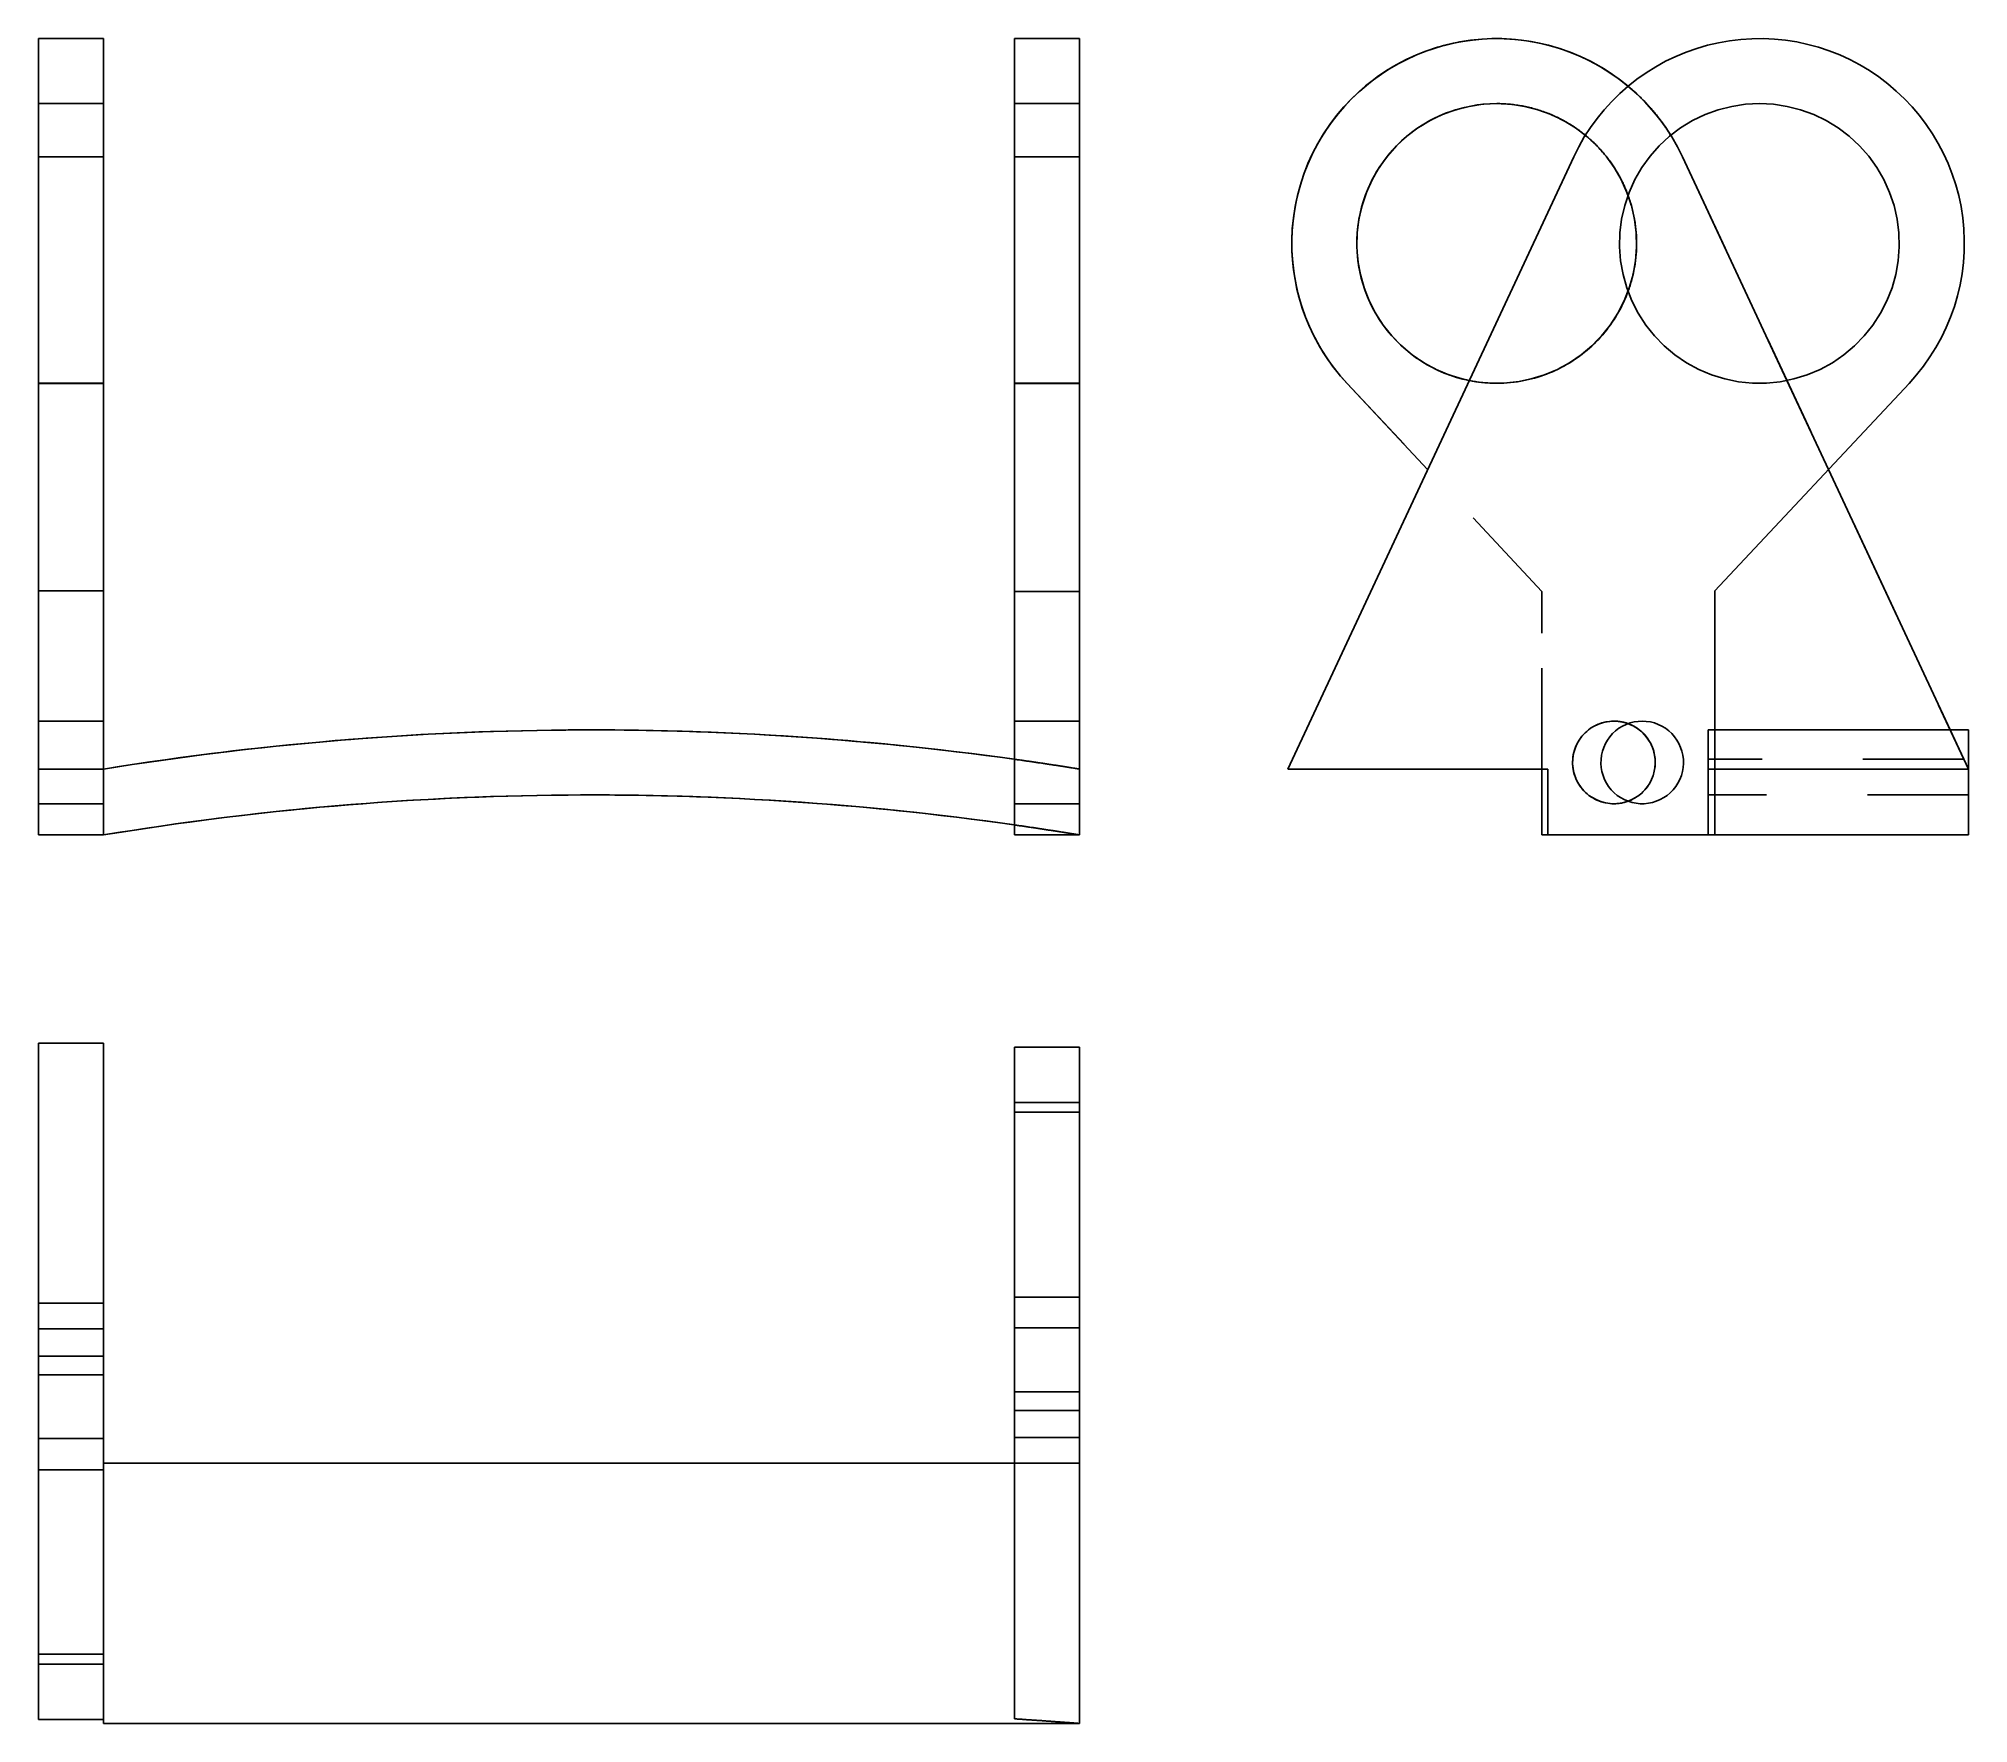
# Model space of a CAD drawing. Extents: x 0 to 1.91, y 0 to 1.67.
import ezdxf

# ---------------------------------------------------------------- set-up
doc = ezdxf.new("R2010")
doc.units = 0
doc.linetypes.add('HIDDEN', pattern=[0.051588, 0.034409, -0.017179])
for name, color, linetype in [('FRONT', 7, 'CONTINUOUS'), ('FRONT_HID', 7, 'HIDDEN'), ('LEFT', 7, 'CONTINUOUS'), ('LEFT_HID', 7, 'HIDDEN'), ('TOP', 7, 'CONTINUOUS'), ('TOP_HID', 7, 'HIDDEN')]:
    doc.layers.add(name, color=color, linetype=linetype)

msp = doc.modelspace()

# ---------------------------------------------------------------- linework, layer by layer
at = {"layer": 'FRONT'}
for p, q in [((0, 1.553502), (0, 1.6707)), ((0, 1.6707), (0.064484, 1.6707)), ((0.064484, 1.553502), (0.064484, 1.6707)), ((0.967262, 1.328783), (0.967262, 1.6707)), ((0.967262, 1.6707), (1.031746, 1.6707)), ((1.031746, 1.328783), (1.031746, 1.6707)), ((0, 0.946348), (0, 1.553502)), ((0.064484, 1.553502), (0, 1.553502)), ((0.064484, 0.946348), (0.064484, 1.553502)), ((0.967262, 1.122371), (0.967262, 1.328783)), ((1.031746, 1.328783), (0.967262, 1.328783)), ((1.031746, 1.122371), (1.031746, 1.328783)), ((0.967262, 0.881008), (0.967262, 1.122371)), ((1.031746, 1.122371), (0.967262, 1.122371)), ((1.031746, 0.881008), (1.031746, 1.122371)), ((0.307193, 0.975593), (0.292857, 0.974416)), ((0.321534, 0.976703), (0.307193, 0.975593)), ((0.335881, 0.977744), (0.321534, 0.976703)), ((0.350232, 0.978717), (0.335881, 0.977744)), ((0.364587, 0.979622), (0.350232, 0.978717)), ((0.378947, 0.980459), (0.364587, 0.979622)), ((0.393311, 0.981228), (0.378947, 0.980459)), ((0.407678, 0.981929), (0.393311, 0.981228)), ((0.422048, 0.982561), (0.407678, 0.981929)), ((0.436421, 0.983125), (0.422048, 0.982561)), ((0.450797, 0.983621), (0.436421, 0.983125)), ((0.465174, 0.984049), (0.450797, 0.983621)), ((0.479554, 0.984408), (0.465174, 0.984049)), ((0.493935, 0.9847), (0.479554, 0.984408)), ((0.508318, 0.984923), (0.493935, 0.9847)), ((0.522701, 0.985077), (0.508318, 0.984923)), ((0.537085, 0.985164), (0.522701, 0.985077)), ((0.551469, 0.985182), (0.537085, 0.985164)), ((0.565853, 0.985132), (0.551469, 0.985182)), ((0.580237, 0.985014), (0.565853, 0.985132)), ((0.59462, 0.984827), (0.580237, 0.985014)), ((0.609002, 0.984572), (0.59462, 0.984827)), ((0.623382, 0.984249), (0.609002, 0.984572)), ((0.637761, 0.983858), (0.623382, 0.984249)), ((0.652138, 0.983398), (0.637761, 0.983858)), ((0.666512, 0.982871), (0.652138, 0.983398)), ((0.680884, 0.982275), (0.666512, 0.982871)), ((0.695253, 0.98161), (0.680884, 0.982275)), ((0.709618, 0.980878), (0.695253, 0.98161)), ((0.72398, 0.980077), (0.709618, 0.980878)), ((0.738338, 0.979209), (0.72398, 0.980077)), ((0.752692, 0.978272), (0.738338, 0.979209)), ((0.767041, 0.977267), (0.752692, 0.978272)), ((0.781385, 0.976194), (0.767041, 0.977267)), ((0.795723, 0.975052), (0.781385, 0.976194)), ((0.135613, 0.956981), (0.121367, 0.954989)), ((0.149868, 0.958905), (0.135613, 0.956981)), ((0.164132, 0.960761), (0.149868, 0.958905)), ((0.178404, 0.96255), (0.164132, 0.960761)), ((0.192685, 0.96427), (0.178404, 0.96255)), ((0.206974, 0.965923), (0.192685, 0.96427)), ((0.22127, 0.967509), (0.206974, 0.965923)), ((0.235574, 0.969026), (0.22127, 0.967509)), ((0.249885, 0.970475), (0.235574, 0.969026)), ((0.264203, 0.971857), (0.249885, 0.970475)), ((0.278527, 0.97317), (0.264203, 0.971857)), ((0.292857, 0.974416), (0.278527, 0.97317)), ((0.810057, 0.973843), (0.795723, 0.975052)), ((0.824384, 0.972566), (0.810057, 0.973843)), ((0.838705, 0.971221), (0.824384, 0.972566)), ((0.85302, 0.969808), (0.838705, 0.971221)), ((0.867327, 0.968327), (0.85302, 0.969808)), ((0.881628, 0.966778), (0.867327, 0.968327)), ((0.895921, 0.965161), (0.881628, 0.966778)), ((0.910206, 0.963476), (0.895921, 0.965161)), ((0.924483, 0.961724), (0.910206, 0.963476)), ((0.938752, 0.959904), (0.924483, 0.961724)), ((0.953011, 0.958016), (0.938752, 0.959904)), ((0.967262, 0.956061), (0.953011, 0.958016)), ((0, 0.881008), (0, 0.946348)), ((0.064484, 0.946348), (0, 0.946348)), ((0.078689, 0.948609), (0.064484, 0.946348)), ((0.064484, 0.881008), (0.064484, 0.946348)), ((0.092905, 0.950804), (0.078689, 0.948609)), ((0.107131, 0.95293), (0.092905, 0.950804)), ((0.121367, 0.954989), (0.107131, 0.95293)), ((0.422018, 0.918018), (0.436393, 0.918595)), ((0.436393, 0.918595), (0.45077, 0.919102)), ((0.45077, 0.919102), (0.46515, 0.919539)), ((0.46515, 0.919539), (0.479532, 0.919907)), ((0.479532, 0.919907), (0.493916, 0.920205)), ((0.493916, 0.920205), (0.5083, 0.920433)), ((0.5083, 0.920433), (0.522686, 0.920591)), ((0.522686, 0.920591), (0.537072, 0.920679)), ((0.537072, 0.920679), (0.551459, 0.920698)), ((0.551459, 0.920698), (0.565845, 0.920647)), ((0.565845, 0.920647), (0.580231, 0.920526)), ((0.580231, 0.920526), (0.594617, 0.920335)), ((0.594617, 0.920335), (0.609001, 0.920075)), ((0.609001, 0.920075), (0.623384, 0.919745)), ((0.623384, 0.919745), (0.637765, 0.919345)), ((0.637765, 0.919345), (0.652143, 0.918875)), ((0.652143, 0.918875), (0.66652, 0.918336)), ((0.66652, 0.918336), (0.680894, 0.917727)), ((0.178372, 0.897566), (0.192651, 0.899324)), ((0.192651, 0.899324), (0.206938, 0.901014)), ((0.206938, 0.901014), (0.221233, 0.902634)), ((0.221233, 0.902634), (0.235536, 0.904184)), ((0.235536, 0.904184), (0.249846, 0.905666)), ((0.249846, 0.905666), (0.264163, 0.907078)), ((0.264163, 0.907078), (0.278487, 0.90842)), ((0.278487, 0.90842), (0.292817, 0.909693)), ((0.292817, 0.909693), (0.307153, 0.910897)), ((0.307153, 0.910897), (0.321495, 0.91203)), ((0.321495, 0.91203), (0.335842, 0.913095)), ((0.335842, 0.913095), (0.350194, 0.914089)), ((0.350194, 0.914089), (0.364551, 0.915015)), ((0.364551, 0.915015), (0.378912, 0.91587)), ((0.378912, 0.91587), (0.393277, 0.916656)), ((0.393277, 0.916656), (0.407646, 0.917372)), ((0.407646, 0.917372), (0.422018, 0.918018)), ((0.680894, 0.917727), (0.695264, 0.917048)), ((0.695264, 0.917048), (0.709631, 0.916299)), ((0.709631, 0.916299), (0.723994, 0.915481)), ((0.723994, 0.915481), (0.738354, 0.914593)), ((0.738354, 0.914593), (0.752708, 0.913636)), ((0.752708, 0.913636), (0.767058, 0.912609)), ((0.767058, 0.912609), (0.781403, 0.911512)), ((0.781403, 0.911512), (0.795742, 0.910346)), ((0.795742, 0.910346), (0.810075, 0.90911)), ((0.810075, 0.90911), (0.824403, 0.907805)), ((0.824403, 0.907805), (0.838723, 0.90643)), ((0.838723, 0.90643), (0.853037, 0.904986)), ((0.853037, 0.904986), (0.867344, 0.903472)), ((0.867344, 0.903472), (0.881643, 0.901889)), ((0.881643, 0.901889), (0.895934, 0.900237)), ((0.895934, 0.900237), (0.910218, 0.898515)), ((0.064484, 0.881008), (0, 0.881008)), ((0.064484, 0.881008), (0.078684, 0.883319)), ((0.078684, 0.883319), (0.092895, 0.885561)), ((0.092895, 0.885561), (0.107116, 0.887735)), ((0.107116, 0.887735), (0.121348, 0.889839)), ((0.121348, 0.889839), (0.13559, 0.891874)), ((0.13559, 0.891874), (0.149841, 0.893841)), ((0.149841, 0.893841), (0.164102, 0.895738)), ((0.164102, 0.895738), (0.178372, 0.897566)), ((0.910218, 0.898515), (0.924492, 0.896725)), ((0.924492, 0.896725), (0.938758, 0.894864)), ((0.938758, 0.894864), (0.953015, 0.892935)), ((0.953015, 0.892935), (0.967262, 0.890937)), ((1.031746, 0.881008), (0.967262, 0.881008))]:
    msp.add_line(p, q, dxfattribs=at)
at = {"layer": 'FRONT_HID', "linetype": 'HIDDEN'}
for p, q in [((0, 1.6707), (0, 1.328783)), ((0.064484, 1.6707), (0.064484, 1.328783)), ((0.967262, 1.6707), (0.967262, 1.553502)), ((1.031746, 1.6707), (1.031746, 1.553502)), ((0, 1.606216), (0, 1.328934)), ((0, 1.328934), (0, 1.606216)), ((0.064484, 1.606216), (0, 1.606216)), ((0.064484, 1.606216), (0.064484, 1.328934)), ((0.064484, 1.328934), (0.064484, 1.606216)), ((0.967262, 1.606216), (0.967262, 1.328934)), ((0.967262, 1.328934), (0.967262, 1.606216)), ((1.031746, 1.606216), (0.967262, 1.606216)), ((1.031746, 1.606216), (1.031746, 1.328934)), ((1.031746, 1.328934), (1.031746, 1.606216)), ((0.967262, 1.553502), (0.967262, 0.956061)), ((1.031746, 1.553502), (0.967262, 1.553502)), ((1.031746, 1.553502), (1.031746, 0.946348)), ((0, 1.328934), (0.064484, 1.328934)), ((0, 1.328783), (0, 1.123067)), ((0.064484, 1.328783), (0, 1.328783)), ((0.064484, 1.328783), (0.064484, 1.123067)), ((0.967262, 1.328934), (1.031746, 1.328934)), ((0.064484, 1.123067), (0, 1.123067)), ((0, 1.123067), (0, 0.881008)), ((0, 1.123067), (0, 0.946348)), ((0.064484, 1.123067), (0.064484, 0.946348)), ((0.064484, 1.123067), (0.064484, 0.946348)), ((0.967262, 0.946348), (0.967262, 1.122371)), ((1.031746, 0.946348), (1.031746, 1.122371)), ((0, 0.993873), (0, 0.911978)), ((0, 0.911978), (0, 0.993873)), ((0.064484, 0.993873), (0, 0.993873)), ((0.064484, 0.993873), (0.064484, 0.911978)), ((0.064484, 0.911978), (0.064484, 0.993873)), ((0.309364, 0.975765), (0.293996, 0.974512)), ((0.324738, 0.976941), (0.309364, 0.975765)), ((0.340118, 0.978038), (0.324738, 0.976941)), ((0.355504, 0.979057), (0.340118, 0.978038)), ((0.370894, 0.979998), (0.355504, 0.979057)), ((0.38629, 0.980861), (0.370894, 0.979998)), ((0.401689, 0.981645), (0.38629, 0.980861)), ((0.417092, 0.982351), (0.401689, 0.981645)), ((0.432498, 0.982978), (0.417092, 0.982351)), ((0.447908, 0.983527), (0.432498, 0.982978)), ((0.46332, 0.983998), (0.447908, 0.983527)), ((0.478734, 0.98439), (0.46332, 0.983998)), ((0.49415, 0.984704), (0.478734, 0.98439)), ((0.509568, 0.984939), (0.49415, 0.984704)), ((0.524986, 0.985096), (0.509568, 0.984939)), ((0.540405, 0.985174), (0.524986, 0.985096)), ((0.555825, 0.985174), (0.540405, 0.985174)), ((0.571244, 0.985096), (0.555825, 0.985174)), ((0.586662, 0.984939), (0.571244, 0.985096)), ((0.60208, 0.984704), (0.586662, 0.984939)), ((0.617496, 0.98439), (0.60208, 0.984704)), ((0.63291, 0.983998), (0.617496, 0.98439)), ((0.648322, 0.983527), (0.63291, 0.983998)), ((0.663732, 0.982978), (0.648322, 0.983527)), ((0.679138, 0.982351), (0.663732, 0.982978)), ((0.694541, 0.981645), (0.679138, 0.982351)), ((0.70994, 0.980861), (0.694541, 0.981645)), ((0.725336, 0.979998), (0.70994, 0.980861)), ((0.740726, 0.979057), (0.725336, 0.979998)), ((0.756112, 0.978038), (0.740726, 0.979057)), ((0.771492, 0.976941), (0.756112, 0.978038)), ((0.786866, 0.975765), (0.771492, 0.976941)), ((0.802234, 0.974512), (0.786866, 0.975765)), ((0.967262, 0.993873), (0.967262, 0.911978)), ((0.967262, 0.911978), (0.967262, 0.993873)), ((1.031746, 0.993873), (0.967262, 0.993873)), ((1.031746, 0.993873), (1.031746, 0.911978)), ((1.031746, 0.911978), (1.031746, 0.993873)), ((0.140741, 0.957681), (0.125467, 0.95557)), ((0.156025, 0.959715), (0.140741, 0.957681)), ((0.17132, 0.961671), (0.156025, 0.959715)), ((0.186625, 0.963549), (0.17132, 0.961671)), ((0.201938, 0.965349), (0.186625, 0.963549)), ((0.217261, 0.967071), (0.201938, 0.965349)), ((0.232593, 0.968715), (0.217261, 0.967071)), ((0.247932, 0.970282), (0.232593, 0.968715)), ((0.263279, 0.97177), (0.247932, 0.970282)), ((0.278634, 0.97318), (0.263279, 0.97177)), ((0.293996, 0.974512), (0.278634, 0.97318)), ((0.817596, 0.97318), (0.802234, 0.974512)), ((0.832951, 0.97177), (0.817596, 0.97318)), ((0.848298, 0.970282), (0.832951, 0.97177)), ((0.863638, 0.968715), (0.848298, 0.970282)), ((0.878969, 0.967071), (0.863638, 0.968715)), ((0.894292, 0.965349), (0.878969, 0.967071)), ((0.909605, 0.963549), (0.894292, 0.965349)), ((0.92491, 0.961671), (0.909605, 0.963549)), ((0.940205, 0.959715), (0.92491, 0.961671)), ((0.955489, 0.957681), (0.940205, 0.959715)), ((0.970763, 0.95557), (0.955489, 0.957681)), ((0.079712, 0.948769), (0.064484, 0.946348)), ((0.094952, 0.951114), (0.079712, 0.948769)), ((0.110204, 0.95338), (0.094952, 0.951114)), ((0.125467, 0.95557), (0.110204, 0.95338)), ((0.967262, 0.946348), (0.967262, 0.956061)), ((0.968287, 0.955917), (0.967262, 0.956061)), ((0.967262, 0.946348), (0.967262, 0.890937)), ((0.969312, 0.955773), (0.968287, 0.955917)), ((0.970337, 0.955629), (0.969312, 0.955773)), ((0.971362, 0.955485), (0.970337, 0.955629)), ((0.986026, 0.95338), (0.970763, 0.95557)), ((0.972387, 0.95534), (0.971362, 0.955485)), ((0.973412, 0.955195), (0.972387, 0.95534)), ((0.974437, 0.955049), (0.973412, 0.955195)), ((0.975462, 0.954904), (0.974437, 0.955049)), ((0.976486, 0.954758), (0.975462, 0.954904)), ((0.977511, 0.954611), (0.976486, 0.954758)), ((0.978536, 0.954464), (0.977511, 0.954611)), ((0.97956, 0.954317), (0.978536, 0.954464)), ((0.980585, 0.95417), (0.97956, 0.954317)), ((0.981609, 0.954022), (0.980585, 0.95417)), ((0.982634, 0.953873), (0.981609, 0.954022)), ((0.983658, 0.953724), (0.982634, 0.953873)), ((0.984683, 0.953576), (0.983658, 0.953724)), ((0.985707, 0.953427), (0.984683, 0.953576)), ((0.986731, 0.953277), (0.985707, 0.953427)), ((1.001278, 0.951114), (0.986026, 0.95338)), ((0.987755, 0.953127), (0.986731, 0.953277)), ((0.988779, 0.952976), (0.987755, 0.953127)), ((0.989804, 0.952826), (0.988779, 0.952976)), ((0.990828, 0.952675), (0.989804, 0.952826)), ((0.991852, 0.952523), (0.990828, 0.952675)), ((0.992876, 0.952371), (0.991852, 0.952523)), ((0.993899, 0.95222), (0.992876, 0.952371)), ((0.994923, 0.952068), (0.993899, 0.95222)), ((0.995947, 0.951914), (0.994923, 0.952068)), ((0.996971, 0.951761), (0.995947, 0.951914)), ((0.997994, 0.951608), (0.996971, 0.951761)), ((0.999018, 0.951454), (0.997994, 0.951608)), ((1.000042, 0.9513), (0.999018, 0.951454)), ((1.001065, 0.951145), (1.000042, 0.9513)), ((1.002089, 0.95099), (1.001065, 0.951145)), ((1.016518, 0.948769), (1.001278, 0.951114)), ((1.003112, 0.950835), (1.002089, 0.95099)), ((1.004136, 0.95068), (1.003112, 0.950835)), ((1.005159, 0.950524), (1.004136, 0.95068)), ((1.006182, 0.950367), (1.005159, 0.950524)), ((1.007205, 0.950211), (1.006182, 0.950367)), ((1.008228, 0.950054), (1.007205, 0.950211)), ((1.009252, 0.949897), (1.008228, 0.950054)), ((1.010275, 0.949739), (1.009252, 0.949897)), ((1.011298, 0.949581), (1.010275, 0.949739)), ((1.01232, 0.949422), (1.011298, 0.949581)), ((1.013343, 0.949264), (1.01232, 0.949422)), ((1.014366, 0.949105), (1.013343, 0.949264)), ((1.015389, 0.948945), (1.014366, 0.949105)), ((1.016412, 0.948785), (1.015389, 0.948945)), ((1.017434, 0.948626), (1.016412, 0.948785)), ((1.031746, 0.946348), (1.016518, 0.948769)), ((1.018457, 0.948465), (1.017434, 0.948626)), ((1.019479, 0.948304), (1.018457, 0.948465)), ((1.020502, 0.948143), (1.019479, 0.948304)), ((1.021524, 0.947981), (1.020502, 0.948143)), ((1.022547, 0.94782), (1.021524, 0.947981)), ((1.023569, 0.947657), (1.022547, 0.94782)), ((1.024591, 0.947495), (1.023569, 0.947657)), ((1.025614, 0.947332), (1.024591, 0.947495)), ((1.026636, 0.947169), (1.025614, 0.947332)), ((1.027658, 0.947005), (1.026636, 0.947169)), ((1.02868, 0.946841), (1.027658, 0.947005)), ((1.029702, 0.946676), (1.02868, 0.946841)), ((1.030724, 0.946512), (1.029702, 0.946676)), ((1.031746, 0.946348), (1.030724, 0.946512)), ((1.031746, 0.881008), (1.031746, 0.946348)), ((1.031746, 0.881008), (1.031746, 0.946348)), ((0.417069, 0.917804), (0.432478, 0.918445)), ((0.432478, 0.918445), (0.44789, 0.919006)), ((0.44789, 0.919006), (0.463304, 0.919487)), ((0.463304, 0.919487), (0.478721, 0.919888)), ((0.478721, 0.919888), (0.49414, 0.920209)), ((0.49414, 0.920209), (0.509561, 0.920449)), ((0.509561, 0.920449), (0.524982, 0.92061)), ((0.524982, 0.92061), (0.540404, 0.92069)), ((0.540404, 0.92069), (0.555826, 0.92069)), ((0.555826, 0.92069), (0.571248, 0.92061)), ((0.571248, 0.92061), (0.586669, 0.920449)), ((0.586669, 0.920449), (0.60209, 0.920209)), ((0.60209, 0.920209), (0.617509, 0.919888)), ((0.617509, 0.919888), (0.632926, 0.919487)), ((0.632926, 0.919487), (0.64834, 0.919006)), ((0.64834, 0.919006), (0.663752, 0.918445)), ((0.663752, 0.918445), (0.679161, 0.917804)), ((0, 0.911978), (0.064484, 0.911978)), ((0.186594, 0.898587), (0.201906, 0.900427)), ((0.201906, 0.900427), (0.217228, 0.902187)), ((0.217228, 0.902187), (0.232558, 0.903867)), ((0.232558, 0.903867), (0.247897, 0.905468)), ((0.247897, 0.905468), (0.263244, 0.906989)), ((0.263244, 0.906989), (0.278599, 0.90843)), ((0.278599, 0.90843), (0.293961, 0.909792)), ((0.293961, 0.909792), (0.309329, 0.911073)), ((0.309329, 0.911073), (0.324705, 0.912275)), ((0.324705, 0.912275), (0.340086, 0.913396)), ((0.340086, 0.913396), (0.355473, 0.914438)), ((0.355473, 0.914438), (0.370865, 0.915399)), ((0.370865, 0.915399), (0.386262, 0.916281)), ((0.386262, 0.916281), (0.401664, 0.917082)), ((0.401664, 0.917082), (0.417069, 0.917804)), ((0.679161, 0.917804), (0.694566, 0.917082)), ((0.694566, 0.917082), (0.709968, 0.916281)), ((0.709968, 0.916281), (0.725365, 0.915399)), ((0.725365, 0.915399), (0.740757, 0.914438)), ((0.740757, 0.914438), (0.756144, 0.913396)), ((0.756144, 0.913396), (0.771525, 0.912275)), ((0.771525, 0.912275), (0.786901, 0.911073)), ((0.786901, 0.911073), (0.80227, 0.909792)), ((0.80227, 0.909792), (0.817632, 0.90843)), ((0.817632, 0.90843), (0.832986, 0.906989)), ((0.832986, 0.906989), (0.848333, 0.905468)), ((0.848333, 0.905468), (0.863672, 0.903867)), ((0.863672, 0.903867), (0.879003, 0.902187)), ((0.879003, 0.902187), (0.894324, 0.900427)), ((0.894324, 0.900427), (0.909636, 0.898587)), ((0.967262, 0.911978), (1.031746, 0.911978)), ((0.064484, 0.881008), (0.079706, 0.883483)), ((0.079706, 0.883483), (0.094941, 0.885879)), ((0.094941, 0.885879), (0.110189, 0.888195)), ((0.110189, 0.888195), (0.125448, 0.890432)), ((0.125448, 0.890432), (0.140718, 0.89259)), ((0.140718, 0.89259), (0.156, 0.894669)), ((0.156, 0.894669), (0.171292, 0.896667)), ((0.171292, 0.896667), (0.186594, 0.898587)), ((0.909636, 0.898587), (0.924938, 0.896667)), ((0.924938, 0.896667), (0.94023, 0.894669)), ((0.94023, 0.894669), (0.955512, 0.89259)), ((0.955512, 0.89259), (0.970782, 0.890432)), ((0.967262, 0.890937), (0.968287, 0.89079)), ((0.967262, 0.890937), (0.967262, 0.881008)), ((0.968287, 0.89079), (0.969312, 0.890644)), ((0.969312, 0.890644), (0.970337, 0.890496)), ((0.970337, 0.890496), (0.971362, 0.890349)), ((0.970782, 0.890432), (0.986041, 0.888195)), ((0.971362, 0.890349), (0.972387, 0.890201)), ((0.972387, 0.890201), (0.973412, 0.890052)), ((0.973412, 0.890052), (0.974437, 0.889904)), ((0.974437, 0.889904), (0.975462, 0.889755)), ((0.975462, 0.889755), (0.976487, 0.889605)), ((0.976487, 0.889605), (0.977512, 0.889456)), ((0.977512, 0.889456), (0.978536, 0.889306)), ((0.978536, 0.889306), (0.979561, 0.889155)), ((0.979561, 0.889155), (0.980586, 0.889004)), ((0.980586, 0.889004), (0.98161, 0.888853)), ((0.98161, 0.888853), (0.982635, 0.888702)), ((0.982635, 0.888702), (0.983659, 0.88855)), ((0.983659, 0.88855), (0.984684, 0.888397)), ((0.984684, 0.888397), (0.985708, 0.888245)), ((0.985708, 0.888245), (0.986732, 0.888092)), ((0.986041, 0.888195), (1.001289, 0.885879)), ((0.986732, 0.888092), (0.987756, 0.887939)), ((0.987756, 0.887939), (0.988781, 0.887785)), ((0.988781, 0.887785), (0.989805, 0.887631)), ((0.989805, 0.887631), (0.990829, 0.887476)), ((0.990829, 0.887476), (0.991853, 0.887322)), ((0.991853, 0.887322), (0.992877, 0.887167)), ((0.992877, 0.887167), (0.993901, 0.887011)), ((0.993901, 0.887011), (0.994925, 0.886855)), ((0.994925, 0.886855), (0.995948, 0.886699)), ((0.995948, 0.886699), (0.996972, 0.886543)), ((0.996972, 0.886543), (0.997996, 0.886386)), ((0.997996, 0.886386), (0.999019, 0.886228)), ((0.999019, 0.886228), (1.000043, 0.886071)), ((1.000043, 0.886071), (1.001066, 0.885913)), ((1.001066, 0.885913), (1.00209, 0.885755)), ((1.001289, 0.885879), (1.016524, 0.883483)), ((1.00209, 0.885755), (1.003113, 0.885596)), ((1.003113, 0.885596), (1.004137, 0.885437)), ((1.004137, 0.885437), (1.00516, 0.885277)), ((1.00516, 0.885277), (1.006183, 0.885118)), ((1.006183, 0.885118), (1.007206, 0.884958)), ((1.007206, 0.884958), (1.00823, 0.884797)), ((1.00823, 0.884797), (1.009253, 0.884636)), ((1.009253, 0.884636), (1.010276, 0.884475)), ((1.010276, 0.884475), (1.011299, 0.884314)), ((1.011299, 0.884314), (1.012322, 0.884152)), ((1.012322, 0.884152), (1.013344, 0.883989)), ((1.013344, 0.883989), (1.014367, 0.883827)), ((1.014367, 0.883827), (1.01539, 0.883664)), ((1.01539, 0.883664), (1.016413, 0.883501)), ((1.016413, 0.883501), (1.017435, 0.883337)), ((1.016524, 0.883483), (1.031746, 0.881008)), ((1.017435, 0.883337), (1.018458, 0.883173)), ((1.018458, 0.883173), (1.01948, 0.883008)), ((1.01948, 0.883008), (1.020503, 0.882844)), ((1.020503, 0.882844), (1.021525, 0.882679)), ((1.021525, 0.882679), (1.022548, 0.882513)), ((1.022548, 0.882513), (1.02357, 0.882347)), ((1.02357, 0.882347), (1.024592, 0.882181)), ((1.024592, 0.882181), (1.025614, 0.882015)), ((1.025614, 0.882015), (1.026636, 0.881848)), ((1.026636, 0.881848), (1.027658, 0.88168)), ((1.027658, 0.88168), (1.02868, 0.881513)), ((1.02868, 0.881513), (1.029702, 0.881345)), ((1.029702, 0.881345), (1.030724, 0.881177)), ((1.030724, 0.881177), (1.031746, 0.881008))]:
    msp.add_line(p, q, dxfattribs=at)
at = {"layer": 'LEFT'}
for p, q in [((1.392502, 1.663733), (1.401958, 1.666034)), ((1.401958, 1.666034), (1.411513, 1.66788)), ((1.411513, 1.66788), (1.421146, 1.669265)), ((1.421146, 1.669265), (1.430834, 1.670188)), ((1.430834, 1.670188), (1.440556, 1.670646)), ((1.440556, 1.670646), (1.450288, 1.670637)), ((1.450288, 1.670637), (1.460008, 1.670163)), ((1.460008, 1.670163), (1.469695, 1.669223)), ((1.469695, 1.669223), (1.479325, 1.66782)), ((1.479325, 1.66782), (1.488877, 1.665958)), ((1.488877, 1.665958), (1.498329, 1.663641)), ((1.654165, 1.664079), (1.66502, 1.666604)), ((1.66502, 1.666604), (1.675998, 1.668531)), ((1.675998, 1.668531), (1.687064, 1.669852)), ((1.687064, 1.669852), (1.698186, 1.670564)), ((1.698186, 1.670564), (1.70933, 1.670666)), ((1.70933, 1.670666), (1.720463, 1.670156)), ((1.720463, 1.670156), (1.731552, 1.669036)), ((1.731552, 1.669036), (1.742562, 1.66731)), ((1.742562, 1.66731), (1.753461, 1.664982)), ((1.753461, 1.664982), (1.764216, 1.66206)), ((1.339046, 1.640727), (1.347461, 1.645615)), ((1.347461, 1.645615), (1.356101, 1.650094)), ((1.356101, 1.650094), (1.364946, 1.654155)), ((1.364946, 1.654155), (1.373975, 1.657786)), ((1.373975, 1.657786), (1.383167, 1.660982)), ((1.383167, 1.660982), (1.392502, 1.663733)), ((1.498329, 1.663641), (1.507659, 1.660873)), ((1.507659, 1.660873), (1.516846, 1.657661)), ((1.516846, 1.657661), (1.525869, 1.654014)), ((1.525869, 1.654014), (1.534706, 1.649938)), ((1.534706, 1.649938), (1.543338, 1.645444)), ((1.543338, 1.645444), (1.551745, 1.640541)), ((1.602849, 1.642792), (1.612613, 1.648164)), ((1.612613, 1.648164), (1.622658, 1.652992)), ((1.622658, 1.652992), (1.632952, 1.657262)), ((1.632952, 1.657262), (1.643465, 1.660962)), ((1.643465, 1.660962), (1.654165, 1.664079)), ((1.764216, 1.66206), (1.774795, 1.658553)), ((1.774795, 1.658553), (1.785165, 1.65447)), ((1.785165, 1.65447), (1.795296, 1.649825)), ((1.795296, 1.649825), (1.805157, 1.644632)), ((1.315336, 1.623728), (1.322965, 1.629771)), ((1.322965, 1.629771), (1.330874, 1.635442)), ((1.330874, 1.635442), (1.339046, 1.640727)), ((1.551745, 1.640541), (1.559907, 1.635241)), ((1.559907, 1.635241), (1.567807, 1.629557)), ((1.567807, 1.629557), (1.575424, 1.623501)), ((1.575524, 1.623583), (1.584276, 1.630483)), ((1.584276, 1.630483), (1.593393, 1.636892)), ((1.593393, 1.636892), (1.602849, 1.642792)), ((1.805157, 1.644632), (1.814718, 1.638905)), ((1.814718, 1.638905), (1.823951, 1.632663)), ((1.823951, 1.632663), (1.832827, 1.625924)), ((1.832827, 1.625924), (1.84132, 1.618708)), ((1.294307, 1.603508), (1.300991, 1.610581)), ((1.300991, 1.610581), (1.308006, 1.617327)), ((1.308006, 1.617327), (1.315336, 1.623728)), ((1.551716, 1.600156), (1.559219, 1.608397)), ((1.559219, 1.608397), (1.567163, 1.616214)), ((1.567163, 1.616214), (1.575524, 1.623583)), ((1.84132, 1.618708), (1.849405, 1.611037)), ((1.849405, 1.611037), (1.857057, 1.602934)), ((1.276391, 1.580484), (1.281993, 1.588442)), ((1.281993, 1.588442), (1.287969, 1.596122)), ((1.287969, 1.596122), (1.294307, 1.603508)), ((1.371519, 1.584989), (1.377084, 1.588304)), ((1.377084, 1.588304), (1.382797, 1.591356)), ((1.382797, 1.591356), (1.388647, 1.594137)), ((1.388647, 1.594137), (1.39462, 1.596643)), ((1.39462, 1.596643), (1.400703, 1.598866)), ((1.400703, 1.598866), (1.406884, 1.600803)), ((1.406884, 1.600803), (1.413149, 1.60245)), ((1.413149, 1.60245), (1.419483, 1.603801)), ((1.419483, 1.603801), (1.425874, 1.604856)), ((1.425874, 1.604856), (1.432307, 1.605611)), ((1.432307, 1.605611), (1.438768, 1.606064)), ((1.438768, 1.606064), (1.445244, 1.606216)), ((1.445244, 1.606216), (1.446754, 1.606208)), ((1.446754, 1.606208), (1.448264, 1.606183)), ((1.448264, 1.606183), (1.449774, 1.606142)), ((1.449774, 1.606142), (1.451284, 1.606084)), ((1.451284, 1.606084), (1.452792, 1.60601)), ((1.452792, 1.60601), (1.4543, 1.60592)), ((1.4543, 1.60592), (1.455806, 1.605813)), ((1.455806, 1.605813), (1.457312, 1.60569)), ((1.457312, 1.60569), (1.458816, 1.60555)), ((1.458816, 1.60555), (1.460318, 1.605394)), ((1.460318, 1.605394), (1.461818, 1.605221)), ((1.461818, 1.605221), (1.463317, 1.605033)), ((1.463317, 1.605033), (1.464813, 1.604828)), ((1.464813, 1.604828), (1.466307, 1.604606)), ((1.466307, 1.604606), (1.467799, 1.604369)), ((1.467799, 1.604369), (1.469288, 1.604115)), ((1.469288, 1.604115), (1.470774, 1.603845)), ((1.470774, 1.603845), (1.472257, 1.603559)), ((1.472257, 1.603559), (1.473737, 1.603256)), ((1.473737, 1.603256), (1.475213, 1.602938)), ((1.475213, 1.602938), (1.476686, 1.602603)), ((1.476686, 1.602603), (1.478155, 1.602253)), ((1.478155, 1.602253), (1.47962, 1.601886)), ((1.47962, 1.601886), (1.481082, 1.601504)), ((1.481082, 1.601504), (1.482538, 1.601105)), ((1.482538, 1.601105), (1.483991, 1.600691)), ((1.483991, 1.600691), (1.485439, 1.600261)), ((1.485439, 1.600261), (1.486882, 1.599815)), ((1.486882, 1.599815), (1.48832, 1.599354)), ((1.48832, 1.599354), (1.489753, 1.598877)), ((1.489753, 1.598877), (1.491181, 1.598384)), ((1.491181, 1.598384), (1.492603, 1.597876)), ((1.492603, 1.597876), (1.49402, 1.597352)), ((1.49402, 1.597352), (1.495431, 1.596813)), ((1.495431, 1.596813), (1.496836, 1.596259)), ((1.496836, 1.596259), (1.498234, 1.595689)), ((1.498234, 1.595689), (1.499627, 1.595104)), ((1.499627, 1.595104), (1.501013, 1.594504)), ((1.501013, 1.594504), (1.502393, 1.593889)), ((1.502393, 1.593889), (1.503765, 1.593259)), ((1.503765, 1.593259), (1.505131, 1.592614)), ((1.505131, 1.592614), (1.50649, 1.591954)), ((1.50649, 1.591954), (1.507841, 1.59128)), ((1.507841, 1.59128), (1.509185, 1.590591)), ((1.509185, 1.590591), (1.510521, 1.589887)), ((1.510521, 1.589887), (1.51185, 1.589168)), ((1.51185, 1.589168), (1.51317, 1.588435)), ((1.51317, 1.588435), (1.514483, 1.587688)), ((1.514483, 1.587688), (1.515788, 1.586927)), ((1.53812, 1.582504), (1.544676, 1.591516)), ((1.544676, 1.591516), (1.551716, 1.600156)), ((1.627506, 1.582125), (1.639299, 1.589332)), ((1.639299, 1.589332), (1.651752, 1.595329)), ((1.651752, 1.595329), (1.66474, 1.600056)), ((1.66474, 1.600056), (1.678134, 1.603467)), ((1.678134, 1.603467), (1.691801, 1.605527)), ((1.691801, 1.605527), (1.705605, 1.606216)), ((1.705605, 1.606216), (1.719409, 1.605527)), ((1.719409, 1.605527), (1.733076, 1.603467)), ((1.733076, 1.603467), (1.74647, 1.600056)), ((1.74647, 1.600056), (1.759458, 1.595329)), ((1.759458, 1.595329), (1.771911, 1.589332)), ((1.771911, 1.589332), (1.783704, 1.582125)), ((1.857057, 1.602934), (1.864253, 1.594424)), ((1.864253, 1.594424), (1.870971, 1.585531)), ((1.266362, 1.563809), (1.271177, 1.572266)), ((1.271177, 1.572266), (1.276391, 1.580484)), ((1.346341, 1.564732), (1.350987, 1.569245)), ((1.350987, 1.569245), (1.355838, 1.573537)), ((1.355838, 1.573537), (1.360885, 1.577597)), ((1.360885, 1.577597), (1.366116, 1.581417)), ((1.366116, 1.581417), (1.371519, 1.584989)), ((1.515788, 1.586927), (1.517084, 1.586151)), ((1.517084, 1.586151), (1.518371, 1.585362)), ((1.518371, 1.585362), (1.51965, 1.584558)), ((1.51965, 1.584558), (1.52092, 1.58374)), ((1.52092, 1.58374), (1.522181, 1.582909)), ((1.522181, 1.582909), (1.523433, 1.582064)), ((1.523433, 1.582064), (1.524675, 1.581206)), ((1.524675, 1.581206), (1.525909, 1.580334)), ((1.525909, 1.580334), (1.527132, 1.579448)), ((1.52654, 1.563468), (1.532069, 1.573145)), ((1.527132, 1.579448), (1.528346, 1.578549)), ((1.528346, 1.578549), (1.52955, 1.577637)), ((1.52955, 1.577637), (1.530744, 1.576712)), ((1.530744, 1.576712), (1.531928, 1.575775)), ((1.531928, 1.575775), (1.533102, 1.574824)), ((1.532069, 1.573145), (1.53812, 1.582504)), ((1.606357, 1.564379), (1.616488, 1.57378)), ((1.616488, 1.57378), (1.627506, 1.582125)), ((1.617747, 1.574824), (1.61795, 1.574497)), ((1.61795, 1.574497), (1.618153, 1.574169)), ((1.618153, 1.574169), (1.618355, 1.573841)), ((1.618355, 1.573841), (1.618556, 1.573512)), ((1.618556, 1.573512), (1.618756, 1.573184)), ((1.618756, 1.573184), (1.618956, 1.572854)), ((1.618956, 1.572854), (1.619156, 1.572525)), ((1.619156, 1.572525), (1.619354, 1.572195)), ((1.619354, 1.572195), (1.619552, 1.571865)), ((1.619552, 1.571865), (1.61975, 1.571534)), ((1.61975, 1.571534), (1.619947, 1.571203)), ((1.619947, 1.571203), (1.620143, 1.570871)), ((1.620143, 1.570871), (1.620338, 1.57054)), ((1.620338, 1.57054), (1.620533, 1.570207)), ((1.620533, 1.570207), (1.620728, 1.569875)), ((1.620728, 1.569875), (1.620921, 1.569542)), ((1.620921, 1.569542), (1.621114, 1.569209)), ((1.621114, 1.569209), (1.621307, 1.568875)), ((1.621307, 1.568875), (1.621498, 1.568541)), ((1.621498, 1.568541), (1.621689, 1.568207)), ((1.783704, 1.582125), (1.794722, 1.57378)), ((1.794722, 1.57378), (1.804853, 1.564379)), ((1.870971, 1.585531), (1.877192, 1.576284)), ((1.877192, 1.576284), (1.882896, 1.566709)), ((1.238095, 0.946348), (1.52155, 1.553502)), ((1.257975, 1.546251), (1.261958, 1.55513)), ((1.261958, 1.55513), (1.266362, 1.563809)), ((1.33001, 1.544663), (1.333737, 1.549961)), ((1.333737, 1.549961), (1.337706, 1.555079)), ((1.337706, 1.555079), (1.341911, 1.560006)), ((1.341911, 1.560006), (1.346341, 1.564732)), ((1.52155, 1.553502), (1.52654, 1.563468)), ((1.589143, 1.542794), (1.597211, 1.554016)), ((1.597211, 1.554016), (1.606357, 1.564379)), ((1.621689, 1.568207), (1.62188, 1.567872)), ((1.62188, 1.567872), (1.62207, 1.567537)), ((1.62207, 1.567537), (1.622259, 1.567201)), ((1.622259, 1.567201), (1.622448, 1.566866)), ((1.622448, 1.566866), (1.622636, 1.566529)), ((1.622636, 1.566529), (1.622823, 1.566193)), ((1.622823, 1.566193), (1.62301, 1.565856)), ((1.62301, 1.565856), (1.623196, 1.565519)), ((1.623196, 1.565519), (1.623381, 1.565181)), ((1.623381, 1.565181), (1.623566, 1.564843)), ((1.623566, 1.564843), (1.62375, 1.564505)), ((1.62375, 1.564505), (1.623933, 1.564166)), ((1.623933, 1.564166), (1.624116, 1.563827)), ((1.624116, 1.563827), (1.624298, 1.563488)), ((1.624298, 1.563488), (1.62448, 1.563148)), ((1.62448, 1.563148), (1.624661, 1.562808)), ((1.624661, 1.562808), (1.624841, 1.562468)), ((1.624841, 1.562468), (1.625021, 1.562127)), ((1.625021, 1.562127), (1.625199, 1.561786)), ((1.625199, 1.561786), (1.625378, 1.561445)), ((1.625378, 1.561445), (1.625555, 1.561103)), ((1.625555, 1.561103), (1.625732, 1.560761)), ((1.625732, 1.560761), (1.625909, 1.560419)), ((1.625909, 1.560419), (1.626085, 1.560076)), ((1.626085, 1.560076), (1.62626, 1.559733)), ((1.62626, 1.559733), (1.626434, 1.55939)), ((1.626434, 1.55939), (1.626608, 1.559046)), ((1.626608, 1.559046), (1.626781, 1.558702)), ((1.626781, 1.558702), (1.626953, 1.558357)), ((1.626953, 1.558357), (1.627125, 1.558013)), ((1.627125, 1.558013), (1.627296, 1.557668)), ((1.627296, 1.557668), (1.627467, 1.557322)), ((1.627467, 1.557322), (1.627637, 1.556977)), ((1.627637, 1.556977), (1.627806, 1.556631)), ((1.627806, 1.556631), (1.627974, 1.556284)), ((1.627974, 1.556284), (1.628142, 1.555938)), ((1.628142, 1.555938), (1.628309, 1.555591)), ((1.628309, 1.555591), (1.628476, 1.555243)), ((1.628476, 1.555243), (1.628642, 1.554896)), ((1.628642, 1.554896), (1.628807, 1.554548)), ((1.628807, 1.554548), (1.628972, 1.5542)), ((1.628972, 1.5542), (1.629136, 1.553851)), ((1.629136, 1.553851), (1.629299, 1.553502)), ((1.629299, 1.553502), (1.732876, 1.331643)), ((1.804853, 1.564379), (1.813999, 1.554016)), ((1.813999, 1.554016), (1.822067, 1.542794)), ((1.882896, 1.566709), (1.888066, 1.556836)), ((1.888066, 1.556836), (1.892687, 1.546695)), ((1.251306, 1.527971), (1.254421, 1.537191)), ((1.254421, 1.537191), (1.257975, 1.546251)), ((1.320371, 1.527807), (1.32332, 1.533574)), ((1.32332, 1.533574), (1.326536, 1.539196)), ((1.326536, 1.539196), (1.33001, 1.544663)), ((1.576548, 1.518226), (1.582232, 1.530824)), ((1.582232, 1.530824), (1.589143, 1.542794)), ((1.822067, 1.542794), (1.828978, 1.530824)), ((1.828978, 1.530824), (1.834662, 1.518226)), ((1.892687, 1.546695), (1.896745, 1.536315)), ((1.896745, 1.536315), (1.900228, 1.525728)), ((1.246416, 1.509137), (1.248635, 1.518613)), ((1.248635, 1.518613), (1.251306, 1.527971)), ((1.31318, 1.50977), (1.315295, 1.515892)), ((1.315295, 1.515892), (1.317694, 1.521909)), ((1.317694, 1.521909), (1.320371, 1.527807)), ((1.572146, 1.505124), (1.576548, 1.518226)), ((1.575424, 1.515265), (1.575948, 1.513811)), ((1.575948, 1.513811), (1.576455, 1.512351)), ((1.576455, 1.512351), (1.576946, 1.510885)), ((1.834662, 1.518226), (1.839064, 1.505124)), ((1.900228, 1.525728), (1.903124, 1.514966)), ((1.903124, 1.514966), (1.905426, 1.504062)), ((1.243352, 1.489921), (1.244654, 1.499566)), ((1.244654, 1.499566), (1.246416, 1.509137)), ((1.30858, 1.490905), (1.309819, 1.497263)), ((1.309819, 1.497263), (1.311353, 1.503556)), ((1.311353, 1.503556), (1.31318, 1.50977)), ((1.56907, 1.49165), (1.572146, 1.505124)), ((1.576946, 1.510885), (1.577421, 1.509414)), ((1.577421, 1.509414), (1.577879, 1.507938)), ((1.577879, 1.507938), (1.578321, 1.506457)), ((1.578321, 1.506457), (1.578746, 1.504971)), ((1.578746, 1.504971), (1.579155, 1.503481)), ((1.579155, 1.503481), (1.579546, 1.501986)), ((1.579546, 1.501986), (1.579922, 1.500487)), ((1.579922, 1.500487), (1.58028, 1.498983)), ((1.58028, 1.498983), (1.580622, 1.497476)), ((1.580622, 1.497476), (1.580947, 1.495965)), ((1.580947, 1.495965), (1.581255, 1.49445)), ((1.581255, 1.49445), (1.581546, 1.492933)), ((1.581546, 1.492933), (1.58182, 1.491412)), ((1.839064, 1.505124), (1.84214, 1.49165)), ((1.905426, 1.504062), (1.907127, 1.493047)), ((1.907127, 1.493047), (1.90822, 1.481956)), ((1.24214, 1.470501), (1.242513, 1.480226)), ((1.242513, 1.480226), (1.243352, 1.489921)), ((1.306661, 1.471583), (1.306999, 1.478051)), ((1.306999, 1.478051), (1.30764, 1.484496)), ((1.30764, 1.484496), (1.30858, 1.490905)), ((1.567007, 1.464119), (1.567352, 1.477936)), ((1.567352, 1.477936), (1.56907, 1.49165)), ((1.58182, 1.491412), (1.582078, 1.489888)), ((1.582078, 1.489888), (1.582318, 1.488361)), ((1.582318, 1.488361), (1.582541, 1.486832)), ((1.582541, 1.486832), (1.582747, 1.4853)), ((1.582747, 1.4853), (1.582936, 1.483766)), ((1.582936, 1.483766), (1.583108, 1.48223)), ((1.583108, 1.48223), (1.583263, 1.480692)), ((1.583263, 1.480692), (1.583401, 1.479153)), ((1.583401, 1.479153), (1.583521, 1.477612)), ((1.583521, 1.477612), (1.583624, 1.47607)), ((1.583624, 1.47607), (1.58371, 1.474527)), ((1.58371, 1.474527), (1.583779, 1.472983)), ((1.583779, 1.472983), (1.583831, 1.471438)), ((1.84214, 1.49165), (1.843858, 1.477936)), ((1.843858, 1.477936), (1.844203, 1.464119)), ((1.90822, 1.481956), (1.908704, 1.470822)), ((1.242233, 1.460769), (1.24214, 1.470501)), ((1.242792, 1.451053), (1.242233, 1.460769)), ((1.306625, 1.465105), (1.306661, 1.471583)), ((1.306892, 1.458634), (1.306625, 1.465105)), ((1.30746, 1.452181), (1.306892, 1.458634)), ((1.56804, 1.450336), (1.567007, 1.464119)), ((1.583263, 1.454458), (1.583108, 1.45292)), ((1.583401, 1.455997), (1.583263, 1.454458)), ((1.583521, 1.457538), (1.583401, 1.455997)), ((1.583624, 1.45908), (1.583521, 1.457538)), ((1.58371, 1.460623), (1.583624, 1.45908)), ((1.583779, 1.462167), (1.58371, 1.460623)), ((1.583831, 1.463712), (1.583779, 1.462167)), ((1.583831, 1.471438), (1.583865, 1.469893)), ((1.583865, 1.465257), (1.583831, 1.463712)), ((1.583865, 1.469893), (1.583883, 1.468348)), ((1.583883, 1.466802), (1.583865, 1.465257)), ((1.583883, 1.468348), (1.583883, 1.466802)), ((1.844203, 1.464119), (1.84317, 1.450336)), ((1.908576, 1.459678), (1.907838, 1.448557)), ((1.908704, 1.470822), (1.908576, 1.459678)), ((1.243816, 1.441375), (1.242792, 1.451053)), ((1.245302, 1.431757), (1.243816, 1.441375)), ((1.30833, 1.445763), (1.30746, 1.452181)), ((1.309498, 1.439392), (1.30833, 1.445763)), ((1.310962, 1.433082), (1.309498, 1.439392)), ((1.57044, 1.436724), (1.56804, 1.450336)), ((1.574184, 1.42342), (1.57044, 1.436724)), ((1.579922, 1.434663), (1.579546, 1.433164)), ((1.58028, 1.436167), (1.579922, 1.434663)), ((1.580622, 1.437674), (1.58028, 1.436167)), ((1.580947, 1.439185), (1.580622, 1.437674)), ((1.581255, 1.440699), (1.580947, 1.439185)), ((1.581546, 1.442217), (1.581255, 1.440699)), ((1.58182, 1.443738), (1.581546, 1.442217)), ((1.582078, 1.445262), (1.58182, 1.443738)), ((1.582318, 1.446789), (1.582078, 1.445262)), ((1.582541, 1.448318), (1.582318, 1.446789)), ((1.582747, 1.44985), (1.582541, 1.448318)), ((1.582936, 1.451384), (1.582747, 1.44985)), ((1.583108, 1.45292), (1.582936, 1.451384)), ((1.84077, 1.436724), (1.837026, 1.42342)), ((1.84317, 1.450336), (1.84077, 1.436724)), ((1.90649, 1.437494), (1.904538, 1.426522)), ((1.907838, 1.448557), (1.90649, 1.437494)), ((1.247247, 1.422222), (1.245302, 1.431757)), ((1.249646, 1.41279), (1.247247, 1.422222)), ((1.31272, 1.426848), (1.310962, 1.433082)), ((1.314767, 1.420703), (1.31272, 1.426848)), ((1.317098, 1.41466), (1.314767, 1.420703)), ((1.579233, 1.410554), (1.574184, 1.42342)), ((1.575948, 1.421339), (1.575424, 1.419885)), ((1.576455, 1.422799), (1.575948, 1.421339)), ((1.576946, 1.424265), (1.576455, 1.422799)), ((1.577421, 1.425735), (1.576946, 1.424265)), ((1.577879, 1.427212), (1.577421, 1.425735)), ((1.578321, 1.428693), (1.577879, 1.427212)), ((1.578746, 1.430178), (1.578321, 1.428693)), ((1.579155, 1.431669), (1.578746, 1.430178)), ((1.579546, 1.433164), (1.579155, 1.431669)), ((1.837026, 1.42342), (1.831977, 1.410554)), ((1.901987, 1.415673), (1.898845, 1.40498)), ((1.904538, 1.426522), (1.901987, 1.415673)), ((1.252495, 1.403485), (1.249646, 1.41279)), ((1.255786, 1.394326), (1.252495, 1.403485)), ((1.31971, 1.408732), (1.317098, 1.41466)), ((1.322595, 1.402933), (1.31971, 1.408732)), ((1.325748, 1.397275), (1.322595, 1.402933)), ((1.329162, 1.391771), (1.325748, 1.397275)), ((1.585539, 1.398254), (1.579233, 1.410554)), ((1.593037, 1.386644), (1.585539, 1.398254)), ((1.825672, 1.398254), (1.818173, 1.386644)), ((1.831977, 1.410554), (1.825672, 1.398254)), ((1.898845, 1.40498), (1.895121, 1.394476)), ((1.259512, 1.385335), (1.255786, 1.394326)), ((1.263664, 1.376534), (1.259512, 1.385335)), ((1.332829, 1.386431), (1.329162, 1.391771)), ((1.336742, 1.38127), (1.332829, 1.386431)), ((1.340891, 1.376296), (1.336742, 1.38127)), ((1.601655, 1.375838), (1.593037, 1.386644)), ((1.818173, 1.386644), (1.809555, 1.375838)), ((1.890826, 1.384191), (1.885974, 1.374158)), ((1.895121, 1.394476), (1.890826, 1.384191)), ((1.268233, 1.367941), (1.263664, 1.376534)), ((1.273209, 1.359577), (1.268233, 1.367941)), ((1.278579, 1.351461), (1.273209, 1.359577)), ((1.345269, 1.371522), (1.340891, 1.376296)), ((1.349864, 1.366957), (1.345269, 1.371522)), ((1.354668, 1.362612), (1.349864, 1.366957)), ((1.359669, 1.358496), (1.354668, 1.362612)), ((1.364857, 1.354618), (1.359669, 1.358496)), ((1.611305, 1.365944), (1.601655, 1.375838)), ((1.621893, 1.35706), (1.611305, 1.365944)), ((1.799905, 1.365944), (1.789317, 1.35706)), ((1.809555, 1.375838), (1.799905, 1.365944)), ((1.880579, 1.364406), (1.874657, 1.354965)), ((1.885974, 1.374158), (1.880579, 1.364406)), ((1.284332, 1.343611), (1.278579, 1.351461)), ((1.290454, 1.336046), (1.284332, 1.343611)), ((1.370221, 1.350987), (1.364857, 1.354618)), ((1.375748, 1.34761), (1.370221, 1.350987)), ((1.381427, 1.344495), (1.375748, 1.34761)), ((1.387246, 1.341648), (1.381427, 1.344495)), ((1.393191, 1.339077), (1.387246, 1.341648)), ((1.399249, 1.336786), (1.393191, 1.339077)), ((1.633313, 1.349274), (1.621893, 1.35706)), ((1.645451, 1.342664), (1.633313, 1.349274)), ((1.658187, 1.337295), (1.645451, 1.342664)), ((1.765759, 1.342664), (1.753023, 1.337295)), ((1.777897, 1.349274), (1.765759, 1.342664)), ((1.789317, 1.35706), (1.777897, 1.349274)), ((1.868227, 1.345862), (1.861306, 1.337126)), ((1.874657, 1.354965), (1.868227, 1.345862)), ((1.296931, 1.328783), (1.290454, 1.336046)), ((1.376795, 1.243441), (1.296931, 1.328783)), ((1.405408, 1.33478), (1.399249, 1.336786)), ((1.411654, 1.333065), (1.405408, 1.33478)), ((1.417973, 1.331643), (1.411654, 1.333065)), ((1.671394, 1.333221), (1.658187, 1.337295)), ((1.853917, 1.328783), (1.661407, 1.123067)), ((1.684942, 1.330483), (1.671394, 1.333221)), ((1.698694, 1.329106), (1.684942, 1.330483)), ((1.712516, 1.329106), (1.698694, 1.329106)), ((1.726268, 1.330483), (1.712516, 1.329106)), ((1.739816, 1.333221), (1.726268, 1.330483)), ((1.753023, 1.337295), (1.739816, 1.333221)), ((1.861306, 1.337126), (1.853917, 1.328783)), ((1.774054, 1.243441), (1.894623, 0.985184)), ((1.661407, 1.123067), (1.661407, 0.881008)), ((1.55504, 0.975141), (1.557423, 0.978456)), ((1.557423, 0.978456), (1.560124, 0.981517)), ((1.560124, 0.981517), (1.563116, 0.984293)), ((1.563116, 0.984293), (1.56637, 0.986758)), ((1.56637, 0.986758), (1.569853, 0.988886)), ((1.569853, 0.988886), (1.573531, 0.990658)), ((1.573531, 0.990658), (1.577367, 0.992054)), ((1.575424, 0.991401), (1.576906, 0.990829)), ((1.576906, 0.990829), (1.578363, 0.9902)), ((1.577367, 0.992054), (1.581323, 0.993061)), ((1.578363, 0.9902), (1.579796, 0.989514)), ((1.579796, 0.989514), (1.5812, 0.988774)), ((1.5812, 0.988774), (1.582575, 0.98798)), ((1.581323, 0.993061), (1.58536, 0.99367)), ((1.582575, 0.98798), (1.583919, 0.987133)), ((1.583919, 0.987133), (1.585228, 0.986235)), ((1.585228, 0.986235), (1.586501, 0.985287)), ((1.58536, 0.99367), (1.589437, 0.993873)), ((1.586501, 0.985287), (1.587737, 0.98429)), ((1.587737, 0.98429), (1.588933, 0.983245)), ((1.588933, 0.983245), (1.590088, 0.982156)), ((1.589437, 0.993873), (1.593514, 0.99367)), ((1.590088, 0.982156), (1.5912, 0.981022)), ((1.5912, 0.981022), (1.592267, 0.979846)), ((1.592267, 0.979846), (1.593287, 0.97863)), ((1.593287, 0.97863), (1.59426, 0.977374)), ((1.593514, 0.99367), (1.59755, 0.993061)), ((1.59426, 0.977374), (1.595183, 0.976083)), ((1.595183, 0.976083), (1.596055, 0.974756)), ((1.59755, 0.993061), (1.601506, 0.992054)), ((1.601506, 0.992054), (1.605342, 0.990658)), ((1.605342, 0.990658), (1.60902, 0.988886)), ((1.60902, 0.988886), (1.612503, 0.986758)), ((1.612503, 0.986758), (1.615757, 0.984293)), ((1.615757, 0.984293), (1.61875, 0.981517)), ((1.61875, 0.981517), (1.621451, 0.978456)), ((1.621451, 0.978456), (1.623834, 0.975141)), ((1.912754, 0.985184), (1.661407, 0.985184)), ((1.912754, 0.985184), (1.912754, 0.946348)), ((1.548604, 0.955986), (1.549111, 0.960036)), ((1.549111, 0.960036), (1.55002, 0.964016)), ((1.55002, 0.964016), (1.55132, 0.967885)), ((1.55132, 0.967885), (1.552999, 0.971606)), ((1.552999, 0.971606), (1.55504, 0.975141)), ((1.596055, 0.974756), (1.596876, 0.973396)), ((1.596876, 0.973396), (1.597642, 0.972006)), ((1.597642, 0.972006), (1.598355, 0.970587)), ((1.598355, 0.970587), (1.599012, 0.969142)), ((1.599012, 0.969142), (1.599612, 0.967672)), ((1.599612, 0.967672), (1.600155, 0.96618)), ((1.600155, 0.96618), (1.60064, 0.964668)), ((1.60064, 0.964668), (1.601066, 0.963138)), ((1.601066, 0.963138), (1.601432, 0.961593)), ((1.601432, 0.961593), (1.601738, 0.960035)), ((1.601738, 0.960035), (1.601983, 0.958466)), ((1.601983, 0.958466), (1.602167, 0.956889)), ((1.602167, 0.956889), (1.602291, 0.955306)), ((1.623834, 0.975141), (1.625875, 0.971606)), ((1.625875, 0.971606), (1.627553, 0.967885)), ((1.627553, 0.967885), (1.628854, 0.964016)), ((1.628854, 0.964016), (1.629762, 0.960036)), ((1.629762, 0.960036), (1.63027, 0.955986)), ((1.496032, 0.946348), (1.238095, 0.946348)), ((1.490093, 0.881008), (1.490093, 0.946348)), ((1.496032, 0.881008), (1.496032, 0.946348)), ((1.548502, 0.951905), (1.548604, 0.955986)), ((1.548807, 0.947834), (1.548502, 0.951905)), ((1.549516, 0.943814), (1.548807, 0.947834)), ((1.550621, 0.939884), (1.549516, 0.943814)), ((1.552113, 0.936084), (1.550621, 0.939884)), ((1.599612, 0.938179), (1.599012, 0.93671)), ((1.600155, 0.939672), (1.599612, 0.938179)), ((1.60064, 0.941184), (1.600155, 0.939672)), ((1.601066, 0.942713), (1.60064, 0.941184)), ((1.601432, 0.944258), (1.601066, 0.942713)), ((1.601738, 0.945816), (1.601432, 0.944258)), ((1.601983, 0.947385), (1.601738, 0.945816)), ((1.602167, 0.948962), (1.601983, 0.947385)), ((1.602291, 0.950545), (1.602167, 0.948962)), ((1.602291, 0.955306), (1.602352, 0.953719)), ((1.602352, 0.952132), (1.602291, 0.950545)), ((1.602352, 0.953719), (1.602352, 0.952132)), ((1.628252, 0.939884), (1.62676, 0.936084)), ((1.629357, 0.943814), (1.628252, 0.939884)), ((1.630066, 0.947834), (1.629357, 0.943814)), ((1.630371, 0.951905), (1.630066, 0.947834)), ((1.63027, 0.955986), (1.630371, 0.951905)), ((1.661407, 0.946348), (1.661407, 0.881008)), ((1.661407, 0.946348), (1.912754, 0.946348)), ((1.912754, 0.946348), (1.912754, 0.881008)), ((1.553975, 0.932452), (1.552113, 0.936084)), ((1.55619, 0.929023), (1.553975, 0.932452)), ((1.558735, 0.925831), (1.55619, 0.929023)), ((1.561585, 0.922909), (1.558735, 0.925831)), ((1.564712, 0.920285), (1.561585, 0.922909)), ((1.568085, 0.917986), (1.564712, 0.920285)), ((1.583919, 0.918718), (1.582575, 0.917871)), ((1.585228, 0.919616), (1.583919, 0.918718)), ((1.586501, 0.920565), (1.585228, 0.919616)), ((1.587737, 0.921562), (1.586501, 0.920565)), ((1.588933, 0.922606), (1.587737, 0.921562)), ((1.590088, 0.923696), (1.588933, 0.922606)), ((1.5912, 0.924829), (1.590088, 0.923696)), ((1.592267, 0.926005), (1.5912, 0.924829)), ((1.593287, 0.927222), (1.592267, 0.926005)), ((1.59426, 0.928477), (1.593287, 0.927222)), ((1.595183, 0.929769), (1.59426, 0.928477)), ((1.596055, 0.931095), (1.595183, 0.929769)), ((1.596876, 0.932455), (1.596055, 0.931095)), ((1.597642, 0.933845), (1.596876, 0.932455)), ((1.598355, 0.935264), (1.597642, 0.933845)), ((1.599012, 0.93671), (1.598355, 0.935264)), ((1.614161, 0.920285), (1.610788, 0.917986)), ((1.617288, 0.922909), (1.614161, 0.920285)), ((1.620138, 0.925831), (1.617288, 0.922909)), ((1.622683, 0.929023), (1.620138, 0.925831)), ((1.624898, 0.932452), (1.622683, 0.929023)), ((1.62676, 0.936084), (1.624898, 0.932452)), ((1.57167, 0.916033), (1.568085, 0.917986)), ((1.575432, 0.914448), (1.57167, 0.916033)), ((1.576906, 0.915022), (1.575424, 0.91445)), ((1.579333, 0.913244), (1.575432, 0.914448)), ((1.578363, 0.915652), (1.576906, 0.915022)), ((1.579796, 0.916337), (1.578363, 0.915652)), ((1.583334, 0.912436), (1.579333, 0.913244)), ((1.5812, 0.917077), (1.579796, 0.916337)), ((1.582575, 0.917871), (1.5812, 0.917077)), ((1.587396, 0.912029), (1.583334, 0.912436)), ((1.591478, 0.912029), (1.587396, 0.912029)), ((1.59554, 0.912436), (1.591478, 0.912029)), ((1.599541, 0.913244), (1.59554, 0.912436)), ((1.603441, 0.914448), (1.599541, 0.913244)), ((1.607203, 0.916033), (1.603441, 0.914448)), ((1.610788, 0.917986), (1.607203, 0.916033)), ((1.496032, 0.881008), (1.490093, 0.881008)), ((1.661407, 0.881008), (1.496032, 0.881008)), ((1.661407, 0.881008), (1.912754, 0.881008))]:
    msp.add_line(p, q, dxfattribs=at)
at = {"layer": 'LEFT_HID', "linetype": 'HIDDEN'}
for p, q in [((1.386633, 1.66206), (1.397388, 1.664982)), ((1.397388, 1.664982), (1.408287, 1.66731)), ((1.408287, 1.66731), (1.419297, 1.669036)), ((1.419297, 1.669036), (1.430386, 1.670156)), ((1.430386, 1.670156), (1.441519, 1.670666)), ((1.441519, 1.670666), (1.452663, 1.670564)), ((1.452663, 1.670564), (1.463785, 1.669852)), ((1.463785, 1.669852), (1.474851, 1.668531)), ((1.474851, 1.668531), (1.485829, 1.666604)), ((1.485829, 1.666604), (1.496684, 1.664079)), ((1.345692, 1.644632), (1.355553, 1.649825)), ((1.355553, 1.649825), (1.365684, 1.65447)), ((1.365684, 1.65447), (1.376054, 1.658553)), ((1.376054, 1.658553), (1.386633, 1.66206)), ((1.496684, 1.664079), (1.507384, 1.660962)), ((1.507384, 1.660962), (1.517897, 1.657262)), ((1.517897, 1.657262), (1.528191, 1.652992)), ((1.528191, 1.652992), (1.538236, 1.648164)), ((1.538236, 1.648164), (1.548, 1.642792)), ((1.309529, 1.618708), (1.318022, 1.625924)), ((1.318022, 1.625924), (1.326898, 1.632663)), ((1.326898, 1.632663), (1.336131, 1.638905)), ((1.336131, 1.638905), (1.345692, 1.644632)), ((1.548, 1.642792), (1.557456, 1.636892)), ((1.557456, 1.636892), (1.566573, 1.630483)), ((1.566573, 1.630483), (1.575325, 1.623583)), ((1.293792, 1.602934), (1.301444, 1.611037)), ((1.301444, 1.611037), (1.309529, 1.618708)), ((1.575325, 1.623583), (1.583686, 1.616214)), ((1.575424, 1.623501), (1.576212, 1.62284)), ((1.576212, 1.62284), (1.576996, 1.622175)), ((1.576996, 1.622175), (1.577777, 1.621506)), ((1.577777, 1.621506), (1.578555, 1.620833)), ((1.578555, 1.620833), (1.579329, 1.620156)), ((1.579329, 1.620156), (1.580099, 1.619475)), ((1.580099, 1.619475), (1.580867, 1.618791)), ((1.580867, 1.618791), (1.58163, 1.618102)), ((1.58163, 1.618102), (1.582391, 1.61741)), ((1.582391, 1.61741), (1.583147, 1.616714)), ((1.583147, 1.616714), (1.5839, 1.616014)), ((1.583686, 1.616214), (1.59163, 1.608397)), ((1.5839, 1.616014), (1.58465, 1.61531)), ((1.58465, 1.61531), (1.585396, 1.614603)), ((1.585396, 1.614603), (1.586139, 1.613891)), ((1.586139, 1.613891), (1.586877, 1.613176)), ((1.586877, 1.613176), (1.587613, 1.612457)), ((1.587613, 1.612457), (1.588344, 1.611735)), ((1.588344, 1.611735), (1.589072, 1.611009)), ((1.589072, 1.611009), (1.589796, 1.610279)), ((1.589796, 1.610279), (1.590517, 1.609545)), ((1.590517, 1.609545), (1.591234, 1.608808)), ((1.591234, 1.608808), (1.591947, 1.608067)), ((1.59163, 1.608397), (1.599133, 1.600156)), ((1.591947, 1.608067), (1.592656, 1.607323)), ((1.592656, 1.607323), (1.593361, 1.606575)), ((1.279878, 1.585531), (1.286596, 1.594424)), ((1.286596, 1.594424), (1.293792, 1.602934)), ((1.367145, 1.582125), (1.378938, 1.589332)), ((1.378938, 1.589332), (1.391391, 1.595329)), ((1.391391, 1.595329), (1.404379, 1.600056)), ((1.404379, 1.600056), (1.417773, 1.603467)), ((1.417773, 1.603467), (1.43144, 1.605527)), ((1.43144, 1.605527), (1.445244, 1.606216)), ((1.445244, 1.606216), (1.459048, 1.605527)), ((1.459048, 1.605527), (1.472715, 1.603467)), ((1.472715, 1.603467), (1.486109, 1.600056)), ((1.486109, 1.600056), (1.499097, 1.595329)), ((1.499097, 1.595329), (1.511549, 1.589332)), ((1.511549, 1.589332), (1.523343, 1.582125)), ((1.593361, 1.606575), (1.594063, 1.605823)), ((1.594063, 1.605823), (1.594761, 1.605068)), ((1.594761, 1.605068), (1.595455, 1.60431)), ((1.595455, 1.60431), (1.596145, 1.603548)), ((1.596145, 1.603548), (1.596832, 1.602782)), ((1.596832, 1.602782), (1.597514, 1.602013)), ((1.597514, 1.602013), (1.598193, 1.60124)), ((1.598193, 1.60124), (1.598867, 1.600464)), ((1.598867, 1.600464), (1.599538, 1.599685)), ((1.599133, 1.600156), (1.606173, 1.591516)), ((1.599538, 1.599685), (1.600205, 1.598902)), ((1.600205, 1.598902), (1.600868, 1.598116)), ((1.600868, 1.598116), (1.601526, 1.597327)), ((1.601526, 1.597327), (1.602181, 1.596534)), ((1.602181, 1.596534), (1.602832, 1.595738)), ((1.602832, 1.595738), (1.603479, 1.594939)), ((1.603479, 1.594939), (1.604121, 1.594136)), ((1.604121, 1.594136), (1.60476, 1.59333)), ((1.60476, 1.59333), (1.605394, 1.592521)), ((1.605394, 1.592521), (1.606025, 1.591709)), ((1.606025, 1.591709), (1.606651, 1.590894)), ((1.606173, 1.591516), (1.612729, 1.582504)), ((1.606651, 1.590894), (1.607273, 1.590075)), ((1.607273, 1.590075), (1.607891, 1.589253)), ((1.607891, 1.589253), (1.608505, 1.588428)), ((1.608505, 1.588428), (1.609115, 1.5876)), ((1.609115, 1.5876), (1.60972, 1.586769)), ((1.267953, 1.566709), (1.273657, 1.576284)), ((1.273657, 1.576284), (1.279878, 1.585531)), ((1.345996, 1.564379), (1.356127, 1.57378)), ((1.356127, 1.57378), (1.367145, 1.582125)), ((1.523343, 1.582125), (1.534361, 1.57378)), ((1.533102, 1.574824), (1.534006, 1.574076)), ((1.534006, 1.574076), (1.534905, 1.573321)), ((1.534361, 1.57378), (1.544492, 1.564379)), ((1.534905, 1.573321), (1.535797, 1.572558)), ((1.535797, 1.572558), (1.536682, 1.571788)), ((1.536682, 1.571788), (1.537561, 1.57101)), ((1.537561, 1.57101), (1.538433, 1.570225)), ((1.538433, 1.570225), (1.539299, 1.569432)), ((1.539299, 1.569432), (1.540158, 1.568633)), ((1.540158, 1.568633), (1.54101, 1.567826)), ((1.60972, 1.586769), (1.610322, 1.585935)), ((1.610322, 1.585935), (1.610919, 1.585098)), ((1.610919, 1.585098), (1.611511, 1.584258)), ((1.611511, 1.584258), (1.6121, 1.583415)), ((1.6121, 1.583415), (1.612684, 1.582569)), ((1.612684, 1.582569), (1.613264, 1.58172)), ((1.612729, 1.582504), (1.61878, 1.573145)), ((1.613264, 1.58172), (1.61384, 1.580868)), ((1.61384, 1.580868), (1.614411, 1.580013)), ((1.614411, 1.580013), (1.614978, 1.579155)), ((1.614978, 1.579155), (1.615541, 1.578294)), ((1.615541, 1.578294), (1.616099, 1.577431)), ((1.616099, 1.577431), (1.616653, 1.576565)), ((1.616653, 1.576565), (1.617202, 1.575696)), ((1.617202, 1.575696), (1.617747, 1.574824)), ((1.61878, 1.573145), (1.624309, 1.563468)), ((1.258162, 1.546695), (1.262783, 1.556836)), ((1.262783, 1.556836), (1.267953, 1.566709)), ((1.328782, 1.542794), (1.33685, 1.554016)), ((1.33685, 1.554016), (1.345996, 1.564379)), ((1.54101, 1.567826), (1.541855, 1.567011)), ((1.541855, 1.567011), (1.542693, 1.56619)), ((1.542693, 1.56619), (1.543525, 1.565361)), ((1.543525, 1.565361), (1.544349, 1.564526)), ((1.544349, 1.564526), (1.545166, 1.563684)), ((1.544492, 1.564379), (1.553638, 1.554016)), ((1.545166, 1.563684), (1.545976, 1.562834)), ((1.545976, 1.562834), (1.546779, 1.561978)), ((1.546779, 1.561978), (1.547574, 1.561115)), ((1.547574, 1.561115), (1.548362, 1.560246)), ((1.548362, 1.560246), (1.549143, 1.55937)), ((1.549143, 1.55937), (1.549916, 1.558487)), ((1.549916, 1.558487), (1.550682, 1.557597)), ((1.550682, 1.557597), (1.551441, 1.556702)), ((1.551441, 1.556702), (1.552191, 1.555799)), ((1.552191, 1.555799), (1.552934, 1.554891)), ((1.552934, 1.554891), (1.553669, 1.553976)), ((1.553638, 1.554016), (1.561706, 1.542794)), ((1.553669, 1.553976), (1.554397, 1.553055)), ((1.554397, 1.553055), (1.555117, 1.552128)), ((1.555117, 1.552128), (1.555829, 1.551195)), ((1.555829, 1.551195), (1.556532, 1.550256)), ((1.556532, 1.550256), (1.557228, 1.549311)), ((1.624309, 1.563468), (1.629299, 1.553502)), ((1.629299, 1.553502), (1.912754, 0.946348)), ((1.250621, 1.525728), (1.254104, 1.536315)), ((1.254104, 1.536315), (1.258162, 1.546695)), ((1.316187, 1.518226), (1.321871, 1.530824)), ((1.321871, 1.530824), (1.328782, 1.542794)), ((1.557228, 1.549311), (1.557916, 1.54836)), ((1.557916, 1.54836), (1.558596, 1.547403)), ((1.558596, 1.547403), (1.559268, 1.546441)), ((1.559268, 1.546441), (1.559931, 1.545473)), ((1.559931, 1.545473), (1.560587, 1.544499)), ((1.560587, 1.544499), (1.561234, 1.54352)), ((1.561234, 1.54352), (1.561872, 1.542536)), ((1.561706, 1.542794), (1.568617, 1.530824)), ((1.561872, 1.542536), (1.562503, 1.541546)), ((1.562503, 1.541546), (1.563125, 1.54055)), ((1.563125, 1.54055), (1.563738, 1.53955)), ((1.563738, 1.53955), (1.564343, 1.538544)), ((1.564343, 1.538544), (1.56494, 1.537534)), ((1.56494, 1.537534), (1.565528, 1.536518)), ((1.565528, 1.536518), (1.566107, 1.535497)), ((1.566107, 1.535497), (1.566678, 1.534472)), ((1.566678, 1.534472), (1.56724, 1.533441)), ((1.56724, 1.533441), (1.567793, 1.532406)), ((1.567793, 1.532406), (1.568337, 1.531366)), ((1.568337, 1.531366), (1.568873, 1.530322)), ((1.568617, 1.530824), (1.574301, 1.518226)), ((1.568873, 1.530322), (1.569399, 1.529273)), ((1.245423, 1.504062), (1.247725, 1.514966)), ((1.247725, 1.514966), (1.250621, 1.525728)), ((1.311785, 1.505124), (1.316187, 1.518226)), ((1.569399, 1.529273), (1.569917, 1.52822)), ((1.569917, 1.52822), (1.570426, 1.527163)), ((1.570426, 1.527163), (1.570926, 1.526101)), ((1.570926, 1.526101), (1.571417, 1.525035)), ((1.571417, 1.525035), (1.571899, 1.523965)), ((1.571899, 1.523965), (1.572372, 1.522891)), ((1.572372, 1.522891), (1.572835, 1.521812)), ((1.572835, 1.521812), (1.57329, 1.52073)), ((1.57329, 1.52073), (1.573735, 1.519645)), ((1.573735, 1.519645), (1.574172, 1.518555)), ((1.574172, 1.518555), (1.574598, 1.517462)), ((1.574301, 1.518226), (1.578703, 1.505124)), ((1.574598, 1.517462), (1.575016, 1.516365)), ((1.575016, 1.516365), (1.575424, 1.515265)), ((1.242629, 1.481956), (1.243722, 1.493047)), ((1.243722, 1.493047), (1.245423, 1.504062)), ((1.308709, 1.49165), (1.311785, 1.505124)), ((1.578703, 1.505124), (1.581779, 1.49165)), ((1.242145, 1.470822), (1.242629, 1.481956)), ((1.306646, 1.464119), (1.306991, 1.477936)), ((1.306991, 1.477936), (1.308709, 1.49165)), ((1.581779, 1.49165), (1.583497, 1.477936)), ((1.583497, 1.477936), (1.583842, 1.464119)), ((1.242273, 1.459678), (1.242145, 1.470822)), ((1.243011, 1.448557), (1.242273, 1.459678)), ((1.307679, 1.450336), (1.306646, 1.464119)), ((1.583842, 1.464119), (1.582809, 1.450336)), ((1.244359, 1.437494), (1.243011, 1.448557)), ((1.246311, 1.426522), (1.244359, 1.437494)), ((1.310079, 1.436724), (1.307679, 1.450336)), ((1.313822, 1.42342), (1.310079, 1.436724)), ((1.580409, 1.436724), (1.576665, 1.42342)), ((1.582809, 1.450336), (1.580409, 1.436724)), ((1.248862, 1.415673), (1.246311, 1.426522)), ((1.252004, 1.40498), (1.248862, 1.415673)), ((1.318872, 1.410554), (1.313822, 1.42342)), ((1.576665, 1.42342), (1.571616, 1.410554)), ((1.574318, 1.416968), (1.573147, 1.414077)), ((1.575424, 1.419885), (1.574318, 1.416968)), ((1.255728, 1.394476), (1.252004, 1.40498)), ((1.325177, 1.398254), (1.318872, 1.410554)), ((1.332676, 1.386644), (1.325177, 1.398254)), ((1.56531, 1.398254), (1.557812, 1.386644)), ((1.564782, 1.397347), (1.563172, 1.394676)), ((1.566332, 1.400055), (1.564782, 1.397347)), ((1.571616, 1.410554), (1.56531, 1.398254)), ((1.567821, 1.402796), (1.566332, 1.400055)), ((1.569247, 1.405571), (1.567821, 1.402796)), ((1.570611, 1.408377), (1.569247, 1.405571)), ((1.571911, 1.411212), (1.570611, 1.408377)), ((1.573147, 1.414077), (1.571911, 1.411212)), ((1.260023, 1.384191), (1.255728, 1.394476)), ((1.264875, 1.374158), (1.260023, 1.384191)), ((1.341294, 1.375838), (1.332676, 1.386644)), ((1.557812, 1.386644), (1.549194, 1.375838)), ((1.552286, 1.379466), (1.550276, 1.377079)), ((1.554241, 1.381896), (1.552286, 1.379466)), ((1.556142, 1.38437), (1.554241, 1.381896)), ((1.557986, 1.386887), (1.556142, 1.38437)), ((1.559773, 1.389444), (1.557986, 1.386887)), ((1.561502, 1.392041), (1.559773, 1.389444)), ((1.563172, 1.394676), (1.561502, 1.392041)), ((1.27027, 1.364406), (1.264875, 1.374158)), ((1.276192, 1.354965), (1.27027, 1.364406)), ((1.350944, 1.365944), (1.341294, 1.375838)), ((1.361532, 1.35706), (1.350944, 1.365944)), ((1.539544, 1.365944), (1.528956, 1.35706)), ((1.532376, 1.359736), (1.529928, 1.357803)), ((1.534781, 1.361724), (1.532376, 1.359736)), ((1.53714, 1.363765), (1.534781, 1.361724)), ((1.539452, 1.365859), (1.53714, 1.363765)), ((1.541717, 1.368005), (1.539452, 1.365859)), ((1.549194, 1.375838), (1.539544, 1.365944)), ((1.543933, 1.3702), (1.541717, 1.368005)), ((1.546099, 1.372446), (1.543933, 1.3702)), ((1.548214, 1.374739), (1.546099, 1.372446)), ((1.550276, 1.377079), (1.548214, 1.374739)), ((1.282622, 1.345862), (1.276192, 1.354965)), ((1.289542, 1.337126), (1.282622, 1.345862)), ((1.372952, 1.349274), (1.361532, 1.35706)), ((1.38509, 1.342664), (1.372952, 1.349274)), ((1.397826, 1.337295), (1.38509, 1.342664)), ((1.505398, 1.342664), (1.492662, 1.337295)), ((1.497577, 1.33919), (1.494675, 1.338045)), ((1.500452, 1.340401), (1.497577, 1.33919)), ((1.5033, 1.341675), (1.500452, 1.340401)), ((1.506118, 1.343013), (1.5033, 1.341675)), ((1.517536, 1.349274), (1.505398, 1.342664)), ((1.508905, 1.344414), (1.506118, 1.343013)), ((1.51166, 1.345878), (1.508905, 1.344414)), ((1.514382, 1.347403), (1.51166, 1.345878)), ((1.517068, 1.348989), (1.514382, 1.347403)), ((1.519718, 1.350635), (1.517068, 1.348989)), ((1.528956, 1.35706), (1.517536, 1.349274)), ((1.52233, 1.35234), (1.519718, 1.350635)), ((1.524904, 1.354104), (1.52233, 1.35234)), ((1.527437, 1.355925), (1.524904, 1.354104)), ((1.529928, 1.357803), (1.527437, 1.355925)), ((1.296931, 1.328783), (1.289542, 1.337126)), ((1.490093, 1.122371), (1.296931, 1.328783)), ((1.411033, 1.333221), (1.397826, 1.337295)), ((1.424581, 1.330483), (1.411033, 1.333221)), ((1.421038, 1.331063), (1.417973, 1.331643)), ((1.424116, 1.330553), (1.421038, 1.331063)), ((1.427205, 1.330113), (1.424116, 1.330553)), ((1.438333, 1.329106), (1.424581, 1.330483)), ((1.430302, 1.329742), (1.427205, 1.330113)), ((1.433407, 1.32944), (1.430302, 1.329742)), ((1.436518, 1.329209), (1.433407, 1.32944)), ((1.439634, 1.329048), (1.436518, 1.329209)), ((1.452155, 1.329106), (1.438333, 1.329106)), ((1.442752, 1.328956), (1.439634, 1.329048)), ((1.445872, 1.328935), (1.442752, 1.328956)), ((1.448991, 1.328985), (1.445872, 1.328935)), ((1.452108, 1.329104), (1.448991, 1.328985)), ((1.455222, 1.329294), (1.452108, 1.329104)), ((1.465907, 1.330483), (1.452155, 1.329106)), ((1.458331, 1.329553), (1.455222, 1.329294)), ((1.461433, 1.329883), (1.458331, 1.329553)), ((1.464527, 1.330282), (1.461433, 1.329883)), ((1.467611, 1.33075), (1.464527, 1.330282)), ((1.479455, 1.333221), (1.465907, 1.330483)), ((1.470684, 1.331288), (1.467611, 1.33075)), ((1.473744, 1.331895), (1.470684, 1.331288)), ((1.47679, 1.332571), (1.473744, 1.331895)), ((1.47982, 1.333315), (1.47679, 1.332571)), ((1.492662, 1.337295), (1.479455, 1.333221)), ((1.482832, 1.334127), (1.47982, 1.333315)), ((1.485825, 1.335006), (1.482832, 1.334127)), ((1.488797, 1.335953), (1.485825, 1.335006)), ((1.491748, 1.336966), (1.488797, 1.335953)), ((1.494675, 1.338045), (1.491748, 1.336966)), ((1.732876, 1.331643), (1.774054, 1.243441)), ((1.490093, 1.122371), (1.376795, 1.243441)), ((1.490093, 0.881008), (1.490093, 1.122371)), ((1.490093, 0.946348), (1.490093, 1.122371)), ((1.661407, 1.123067), (1.661407, 0.946348)), ((1.527014, 0.97514), (1.528297, 0.977011)), ((1.527015, 0.975141), (1.529398, 0.978456)), ((1.528297, 0.977011), (1.529682, 0.978808)), ((1.529398, 0.978456), (1.532099, 0.981517)), ((1.529682, 0.978808), (1.531164, 0.980525)), ((1.531164, 0.980525), (1.532739, 0.982158)), ((1.532099, 0.981517), (1.535092, 0.984293)), ((1.532739, 0.982158), (1.534402, 0.983701)), ((1.534402, 0.983701), (1.536148, 0.98515)), ((1.535092, 0.984293), (1.538346, 0.986758)), ((1.536148, 0.98515), (1.537971, 0.986499)), ((1.537971, 0.986499), (1.539867, 0.987746)), ((1.538346, 0.986758), (1.541829, 0.988886)), ((1.539867, 0.987746), (1.541828, 0.988886)), ((1.541828, 0.988886), (1.54385, 0.989915)), ((1.541829, 0.988886), (1.545507, 0.990658)), ((1.54385, 0.989915), (1.545925, 0.990831)), ((1.545507, 0.990658), (1.549343, 0.992054)), ((1.545925, 0.990831), (1.548048, 0.991631)), ((1.548048, 0.991631), (1.550212, 0.992312)), ((1.549343, 0.992054), (1.553299, 0.993061)), ((1.550212, 0.992312), (1.552411, 0.992871)), ((1.552411, 0.992871), (1.554637, 0.993309)), ((1.553299, 0.993061), (1.557335, 0.99367)), ((1.554637, 0.993309), (1.556884, 0.993622)), ((1.556884, 0.993622), (1.559145, 0.99381)), ((1.557335, 0.99367), (1.561412, 0.993873)), ((1.559145, 0.99381), (1.561412, 0.993873)), ((1.561412, 0.993873), (1.565489, 0.99367)), ((1.561412, 0.993873), (1.561639, 0.993872)), ((1.561639, 0.993872), (1.561866, 0.99387)), ((1.561866, 0.99387), (1.562093, 0.993867)), ((1.562093, 0.993867), (1.56232, 0.993863)), ((1.56232, 0.993863), (1.562547, 0.993857)), ((1.562547, 0.993857), (1.562774, 0.99385)), ((1.562774, 0.99385), (1.563001, 0.993842)), ((1.563001, 0.993842), (1.563228, 0.993833)), ((1.563228, 0.993833), (1.563455, 0.993822)), ((1.563455, 0.993822), (1.563681, 0.99381)), ((1.563681, 0.99381), (1.563908, 0.993797)), ((1.563908, 0.993797), (1.564134, 0.993782)), ((1.564134, 0.993782), (1.564361, 0.993767)), ((1.564361, 0.993767), (1.564587, 0.99375)), ((1.564587, 0.99375), (1.564813, 0.993732)), ((1.564813, 0.993732), (1.56504, 0.993712)), ((1.56504, 0.993712), (1.565266, 0.993691)), ((1.565266, 0.993691), (1.565492, 0.993669)), ((1.565489, 0.99367), (1.569526, 0.993061)), ((1.565492, 0.993669), (1.565717, 0.993646)), ((1.565717, 0.993646), (1.565943, 0.993622)), ((1.565943, 0.993622), (1.566169, 0.993596)), ((1.566169, 0.993596), (1.566394, 0.993569)), ((1.566394, 0.993569), (1.566619, 0.993541)), ((1.566619, 0.993541), (1.566844, 0.993511)), ((1.566844, 0.993511), (1.567069, 0.99348)), ((1.567069, 0.99348), (1.567294, 0.993448)), ((1.567294, 0.993448), (1.567519, 0.993415)), ((1.567519, 0.993415), (1.567743, 0.993381)), ((1.567743, 0.993381), (1.567967, 0.993345)), ((1.567967, 0.993345), (1.568191, 0.993308)), ((1.568191, 0.993308), (1.568415, 0.99327)), ((1.568415, 0.99327), (1.568638, 0.99323)), ((1.568638, 0.99323), (1.568862, 0.99319)), ((1.568862, 0.99319), (1.569085, 0.993148)), ((1.569085, 0.993148), (1.569308, 0.993105)), ((1.569308, 0.993105), (1.56953, 0.99306)), ((1.569526, 0.993061), (1.573482, 0.992054)), ((1.56953, 0.99306), (1.569753, 0.993015)), ((1.569753, 0.993015), (1.569975, 0.992968)), ((1.569975, 0.992968), (1.570197, 0.99292)), ((1.570197, 0.99292), (1.570418, 0.99287)), ((1.570418, 0.99287), (1.570639, 0.99282)), ((1.570639, 0.99282), (1.570861, 0.992768)), ((1.570861, 0.992768), (1.571081, 0.992715)), ((1.571081, 0.992715), (1.571302, 0.992661)), ((1.571302, 0.992661), (1.571522, 0.992605)), ((1.571522, 0.992605), (1.571742, 0.992549)), ((1.571742, 0.992549), (1.571961, 0.992491)), ((1.571961, 0.992491), (1.57218, 0.992432)), ((1.57218, 0.992432), (1.572399, 0.992372)), ((1.572399, 0.992372), (1.572618, 0.99231)), ((1.572618, 0.99231), (1.572836, 0.992247)), ((1.572836, 0.992247), (1.573054, 0.992183)), ((1.573054, 0.992183), (1.573271, 0.992118)), ((1.573271, 0.992118), (1.573488, 0.992052)), ((1.573482, 0.992054), (1.577318, 0.990658)), ((1.573488, 0.992052), (1.573705, 0.991984)), ((1.573705, 0.991984), (1.573921, 0.991916)), ((1.573921, 0.991916), (1.574137, 0.991846)), ((1.574137, 0.991846), (1.574353, 0.991774)), ((1.574353, 0.991774), (1.574568, 0.991702)), ((1.574568, 0.991702), (1.574783, 0.991629)), ((1.574783, 0.991629), (1.574997, 0.991554)), ((1.574997, 0.991554), (1.575211, 0.991478)), ((1.575211, 0.991478), (1.575424, 0.991401)), ((1.577318, 0.990658), (1.580996, 0.988886)), ((1.580996, 0.988886), (1.584479, 0.986758)), ((1.584479, 0.986758), (1.587733, 0.984293)), ((1.587733, 0.984293), (1.590725, 0.981517)), ((1.590725, 0.981517), (1.593426, 0.978456)), ((1.593426, 0.978456), (1.595809, 0.975141)), ((1.654817, 0.956061), (1.654817, 0.985184)), ((1.654817, 0.985184), (1.654817, 0.946348)), ((1.661407, 0.985184), (1.654817, 0.985184)), ((1.894623, 0.985184), (1.908219, 0.956061)), ((1.520579, 0.955986), (1.521087, 0.960036)), ((1.520579, 0.955982), (1.520811, 0.958239)), ((1.520811, 0.958239), (1.521168, 0.960479)), ((1.521087, 0.960036), (1.521995, 0.964016)), ((1.521168, 0.960479), (1.521648, 0.962697)), ((1.521648, 0.962697), (1.52225, 0.964884)), ((1.521995, 0.964016), (1.523295, 0.967885)), ((1.52225, 0.964884), (1.522972, 0.967034)), ((1.522972, 0.967034), (1.523813, 0.969142)), ((1.523295, 0.967885), (1.524974, 0.971606)), ((1.523813, 0.969142), (1.524769, 0.971199)), ((1.524769, 0.971199), (1.525837, 0.9732)), ((1.524974, 0.971606), (1.527015, 0.975141)), ((1.525837, 0.9732), (1.527014, 0.97514)), ((1.595809, 0.975141), (1.59785, 0.971606)), ((1.59785, 0.971606), (1.599529, 0.967885)), ((1.599529, 0.967885), (1.600829, 0.964016)), ((1.600829, 0.964016), (1.601738, 0.960036)), ((1.601738, 0.960036), (1.602245, 0.955986)), ((1.520473, 0.953716), (1.520579, 0.955982)), ((1.520492, 0.951448), (1.520473, 0.953716)), ((1.520478, 0.951905), (1.520579, 0.955986)), ((1.520783, 0.947834), (1.520478, 0.951905)), ((1.520636, 0.949184), (1.520492, 0.951448)), ((1.520906, 0.946931), (1.520636, 0.949184)), ((1.521492, 0.943814), (1.520783, 0.947834)), ((1.5213, 0.944697), (1.520906, 0.946931)), ((1.521818, 0.942488), (1.5213, 0.944697)), ((1.522597, 0.939884), (1.521492, 0.943814)), ((1.522456, 0.940311), (1.521818, 0.942488)), ((1.523215, 0.938173), (1.522456, 0.940311)), ((1.524089, 0.936084), (1.522597, 0.939884)), ((1.52409, 0.93608), (1.523215, 0.938173)), ((1.600228, 0.939884), (1.598736, 0.936084)), ((1.601333, 0.943814), (1.600228, 0.939884)), ((1.602042, 0.947834), (1.601333, 0.943814)), ((1.602347, 0.951905), (1.602042, 0.947834)), ((1.602245, 0.955986), (1.602347, 0.951905)), ((1.654817, 0.946348), (1.654817, 0.956061)), ((1.908219, 0.956061), (1.654817, 0.956061)), ((1.654817, 0.946348), (1.654817, 0.881008)), ((1.654817, 0.946348), (1.661407, 0.946348)), ((1.654817, 0.946348), (1.654817, 0.890937)), ((1.912754, 0.946348), (1.908219, 0.956061)), ((1.525951, 0.932452), (1.524089, 0.936084)), ((1.525081, 0.934039), (1.52409, 0.93608)), ((1.526182, 0.932056), (1.525081, 0.934039)), ((1.528166, 0.929023), (1.525951, 0.932452)), ((1.527392, 0.930137), (1.526182, 0.932056)), ((1.528706, 0.928288), (1.527392, 0.930137)), ((1.530711, 0.925831), (1.528166, 0.929023)), ((1.530121, 0.926514), (1.528706, 0.928288)), ((1.531632, 0.924822), (1.530121, 0.926514)), ((1.533561, 0.922909), (1.530711, 0.925831)), ((1.533234, 0.923216), (1.531632, 0.924822)), ((1.534923, 0.921701), (1.533234, 0.923216)), ((1.536688, 0.920285), (1.533561, 0.922909)), ((1.536693, 0.920282), (1.534923, 0.921701)), ((1.540061, 0.917986), (1.536688, 0.920285)), ((1.538538, 0.918963), (1.536693, 0.920282)), ((1.540454, 0.917748), (1.538538, 0.918963)), ((1.586137, 0.920285), (1.582764, 0.917986)), ((1.589264, 0.922909), (1.586137, 0.920285)), ((1.592114, 0.925831), (1.589264, 0.922909)), ((1.594659, 0.929023), (1.592114, 0.925831)), ((1.596874, 0.932452), (1.594659, 0.929023)), ((1.598736, 0.936084), (1.596874, 0.932452)), ((1.654817, 0.881008), (1.654817, 0.9207)), ((1.654817, 0.9207), (1.654817, 0.890937)), ((1.912754, 0.9207), (1.654817, 0.9207)), ((1.912754, 0.881008), (1.912754, 0.9207)), ((1.912754, 0.9207), (1.912754, 0.881008)), ((1.543646, 0.916033), (1.540061, 0.917986)), ((1.542435, 0.916641), (1.540454, 0.917748)), ((1.544473, 0.915646), (1.542435, 0.916641)), ((1.547407, 0.914448), (1.543646, 0.916033)), ((1.546564, 0.914765), (1.544473, 0.915646)), ((1.5487, 0.914001), (1.546564, 0.914765)), ((1.551308, 0.913244), (1.547407, 0.914448)), ((1.550875, 0.913357), (1.5487, 0.914001)), ((1.553083, 0.912834), (1.550875, 0.913357)), ((1.555309, 0.912436), (1.551308, 0.913244)), ((1.555316, 0.912435), (1.553083, 0.912834)), ((1.559371, 0.912029), (1.555309, 0.912436)), ((1.557568, 0.912159), (1.555316, 0.912435)), ((1.559831, 0.912009), (1.557568, 0.912159)), ((1.563453, 0.912029), (1.559371, 0.912029)), ((1.5621, 0.911984), (1.559831, 0.912009)), ((1.564366, 0.912085), (1.5621, 0.911984)), ((1.567515, 0.912436), (1.563453, 0.912029)), ((1.566624, 0.912311), (1.564366, 0.912085)), ((1.568865, 0.912662), (1.566624, 0.912311)), ((1.571516, 0.913244), (1.567515, 0.912436)), ((1.571083, 0.913137), (1.568865, 0.912662)), ((1.573272, 0.913733), (1.571083, 0.913137)), ((1.575417, 0.914448), (1.571516, 0.913244)), ((1.575424, 0.91445), (1.573272, 0.913733)), ((1.579179, 0.916033), (1.575417, 0.914448)), ((1.582764, 0.917986), (1.579179, 0.916033)), ((1.654817, 0.881008), (1.490093, 0.881008)), ((1.654817, 0.881008), (1.496032, 0.881008)), ((1.654817, 0.881008), (1.496032, 0.881008)), ((1.654817, 0.890937), (1.654817, 0.881008)), ((1.654817, 0.890937), (1.654817, 0.881008)), ((1.654817, 0.881008), (1.661407, 0.881008)), ((1.654817, 0.881008), (1.912754, 0.881008))]:
    msp.add_line(p, q, dxfattribs=at)
at = {"layer": 'TOP'}
for p, q in [((0.064484, 0.674659), (0, 0.674659)), ((0, 0.674659), (0, 0.391204)), ((0.064484, 0.674659), (0.064484, 0.391204)), ((0.967262, 0.670635), (0.967262, 0.283455)), ((0.967262, 0.670635), (1.031746, 0.670635)), ((1.031746, 0.670635), (1.031746, 0.283455)), ((0, 0.391204), (0, 0.004024)), ((0.064484, 0.391204), (0, 0.391204)), ((0.064484, 0.391204), (0.064484, 0.004024)), ((0.967262, 0.283455), (0.967262, 0.004535)), ((1.031746, 0.283455), (0.967262, 0.283455)), ((1.031746, 0.283455), (1.031746, 0)), ((0.967262, 0.257936), (0.064484, 0.257936)), ((0, 0.004024), (0.064484, 0.004024)), ((0.064484, 0.004024), (0.064484, 0)), ((1.031746, 0), (0.064484, 0)), ((0.968286, 0.004467), (0.967262, 0.004535)), ((0.96931, 0.0044), (0.968286, 0.004467)), ((0.970334, 0.004333), (0.96931, 0.0044)), ((0.971357, 0.004266), (0.970334, 0.004333)), ((0.972381, 0.004199), (0.971357, 0.004266)), ((0.973405, 0.004131), (0.972381, 0.004199)), ((0.974429, 0.004063), (0.973405, 0.004131)), ((0.975453, 0.003995), (0.974429, 0.004063)), ((0.976477, 0.003927), (0.975453, 0.003995)), ((0.9775, 0.003858), (0.976477, 0.003927)), ((0.978524, 0.00379), (0.9775, 0.003858)), ((0.979548, 0.003721), (0.978524, 0.00379)), ((0.980572, 0.003653), (0.979548, 0.003721)), ((0.981596, 0.003584), (0.980572, 0.003653)), ((0.982619, 0.003514), (0.981596, 0.003584)), ((0.983643, 0.003445), (0.982619, 0.003514)), ((0.984667, 0.003376), (0.983643, 0.003445)), ((0.985691, 0.003306), (0.984667, 0.003376)), ((0.986714, 0.003236), (0.985691, 0.003306)), ((0.987738, 0.003166), (0.986714, 0.003236)), ((0.988762, 0.003096), (0.987738, 0.003166)), ((0.989785, 0.003026), (0.988762, 0.003096)), ((0.990809, 0.002955), (0.989785, 0.003026)), ((0.991833, 0.002884), (0.990809, 0.002955)), ((0.992856, 0.002814), (0.991833, 0.002884)), ((0.99388, 0.002743), (0.992856, 0.002814)), ((0.994904, 0.002672), (0.99388, 0.002743)), ((0.995927, 0.0026), (0.994904, 0.002672)), ((0.996951, 0.002529), (0.995927, 0.0026)), ((0.997974, 0.002457), (0.996951, 0.002529)), ((0.998998, 0.002385), (0.997974, 0.002457)), ((1.000021, 0.002314), (0.998998, 0.002385)), ((1.001045, 0.002241), (1.000021, 0.002314)), ((1.002069, 0.002169), (1.001045, 0.002241)), ((1.003092, 0.002096), (1.002069, 0.002169)), ((1.004116, 0.002024), (1.003092, 0.002096)), ((1.005139, 0.001951), (1.004116, 0.002024)), ((1.006163, 0.001878), (1.005139, 0.001951)), ((1.007186, 0.001805), (1.006163, 0.001878)), ((1.00821, 0.001732), (1.007186, 0.001805)), ((1.009233, 0.001658), (1.00821, 0.001732)), ((1.010256, 0.001584), (1.009233, 0.001658)), ((1.01128, 0.001511), (1.010256, 0.001584)), ((1.012303, 0.001437), (1.01128, 0.001511)), ((1.013327, 0.001363), (1.012303, 0.001437)), ((1.01435, 0.001288), (1.013327, 0.001363)), ((1.015373, 0.001214), (1.01435, 0.001288)), ((1.016397, 0.001139), (1.015373, 0.001214)), ((1.01742, 0.001065), (1.016397, 0.001139)), ((1.018444, 0.00099), (1.01742, 0.001065)), ((1.019467, 0.000914), (1.018444, 0.00099)), ((1.02049, 0.000839), (1.019467, 0.000914)), ((1.021514, 0.000764), (1.02049, 0.000839)), ((1.022537, 0.000688), (1.021514, 0.000764)), ((1.02356, 0.000612), (1.022537, 0.000688)), ((1.024583, 0.000536), (1.02356, 0.000612)), ((1.025607, 0.00046), (1.024583, 0.000536)), ((1.02663, 0.000384), (1.025607, 0.00046)), ((1.027653, 0.000307), (1.02663, 0.000384)), ((1.028676, 0.000231), (1.027653, 0.000307)), ((1.0297, 0.000154), (1.028676, 0.000231)), ((1.030723, 0.000077), (1.0297, 0.000154)), ((1.031746, 0), (1.030723, 0.000077))]:
    msp.add_line(p, q, dxfattribs=at)
at = {"layer": 'TOP_HID', "linetype": 'HIDDEN'}
for p, q in [((0, 0.416722), (0, 0.674659)), ((0.064484, 0.416722), (0.064484, 0.674659)), ((0.967262, 0.615822), (0.967262, 0.670635)), ((1.031746, 0.615822), (1.031746, 0.670635)), ((0.967262, 0.422661), (0.967262, 0.615822)), ((1.031746, 0.615822), (0.967262, 0.615822)), ((1.031746, 0.422661), (1.031746, 0.615822)), ((0.967262, 0.328869), (0.967262, 0.606151)), ((0.967262, 0.606151), (0.967262, 0.46751)), ((0.967262, 0.606151), (1.031746, 0.606151)), ((1.031746, 0.328869), (1.031746, 0.606151)), ((1.031746, 0.606151), (1.031746, 0.46751)), ((0.967262, 0.46751), (0.967262, 0.328869)), ((1.031746, 0.46751), (1.031746, 0.328869)), ((0.967262, 0.257936), (0.967262, 0.422661)), ((0.967262, 0.257936), (0.967262, 0.422661)), ((1.031746, 0.422661), (0.967262, 0.422661)), ((1.031746, 0.422661), (0.967262, 0.422661)), ((1.031746, 0.257936), (1.031746, 0.422661)), ((1.031746, 0.257936), (1.031746, 0.422661)), ((0, 0.251347), (0, 0.416722)), ((0.064484, 0.416722), (0, 0.416722)), ((0.064484, 0.416722), (0, 0.416722)), ((0, 0.251347), (0, 0.416722)), ((0.064484, 0.257936), (0.064484, 0.416722)), ((0.064484, 0.251347), (0.064484, 0.416722)), ((0.967262, 0.310394), (0.967262, 0.392289)), ((0.967262, 0.392289), (0.967262, 0.351341)), ((0.967262, 0.392289), (1.031746, 0.392289)), ((1.031746, 0.310394), (1.031746, 0.392289)), ((1.031746, 0.392289), (1.031746, 0.351341)), ((0, 0.28237), (0, 0.364265)), ((0, 0.364265), (0, 0.323317)), ((0, 0.364265), (0.064484, 0.364265)), ((0.064484, 0.28237), (0.064484, 0.364265)), ((0.064484, 0.364265), (0.064484, 0.323317)), ((0, 0.068508), (0, 0.34579)), ((0, 0.34579), (0, 0.207149)), ((0, 0.34579), (0.064484, 0.34579)), ((0.064484, 0.068508), (0.064484, 0.34579)), ((0.064484, 0.34579), (0.064484, 0.207149)), ((0.967262, 0.351341), (0.967262, 0.310394)), ((1.031746, 0.351341), (1.031746, 0.310394)), ((0.967262, 0.328869), (1.031746, 0.328869)), ((0, 0.323317), (0, 0.28237)), ((0.064484, 0.323317), (0.064484, 0.28237)), ((0.967262, 0.310394), (1.031746, 0.310394)), ((0, 0.28237), (0.064484, 0.28237)), ((0.064484, 0.251347), (0, 0.251347)), ((0.064484, 0.251347), (0, 0.251347)), ((0, 0.058836), (0, 0.251347)), ((0.064484, 0.257936), (0.064484, 0.251347)), ((0.064484, 0.257936), (0.064484, 0.251347)), ((0.064484, 0.251347), (0.064484, 0)), ((0.064484, 0.058836), (0.064484, 0.251347)), ((0.064484, 0.251347), (0.064484, 0.004024)), ((0.967262, 0.257936), (1.031746, 0.257936)), ((1.031746, 0.257936), (0.967262, 0.257936)), ((0.967262, 0.004535), (0.967262, 0.257936)), ((1.031746, 0.257936), (1.031746, 0)), ((1.031746, 0.257936), (1.031746, 0)), ((0, 0.207149), (0, 0.068508)), ((0.064484, 0.207149), (0.064484, 0.068508)), ((0, 0.068508), (0.064484, 0.068508)), ((0, 0.004024), (0, 0.058836)), ((0.064484, 0.058836), (0, 0.058836)), ((0.064484, 0.004024), (0.064484, 0.058836))]:
    msp.add_line(p, q, dxfattribs=at)

doc.saveas('drawing.dxf')
